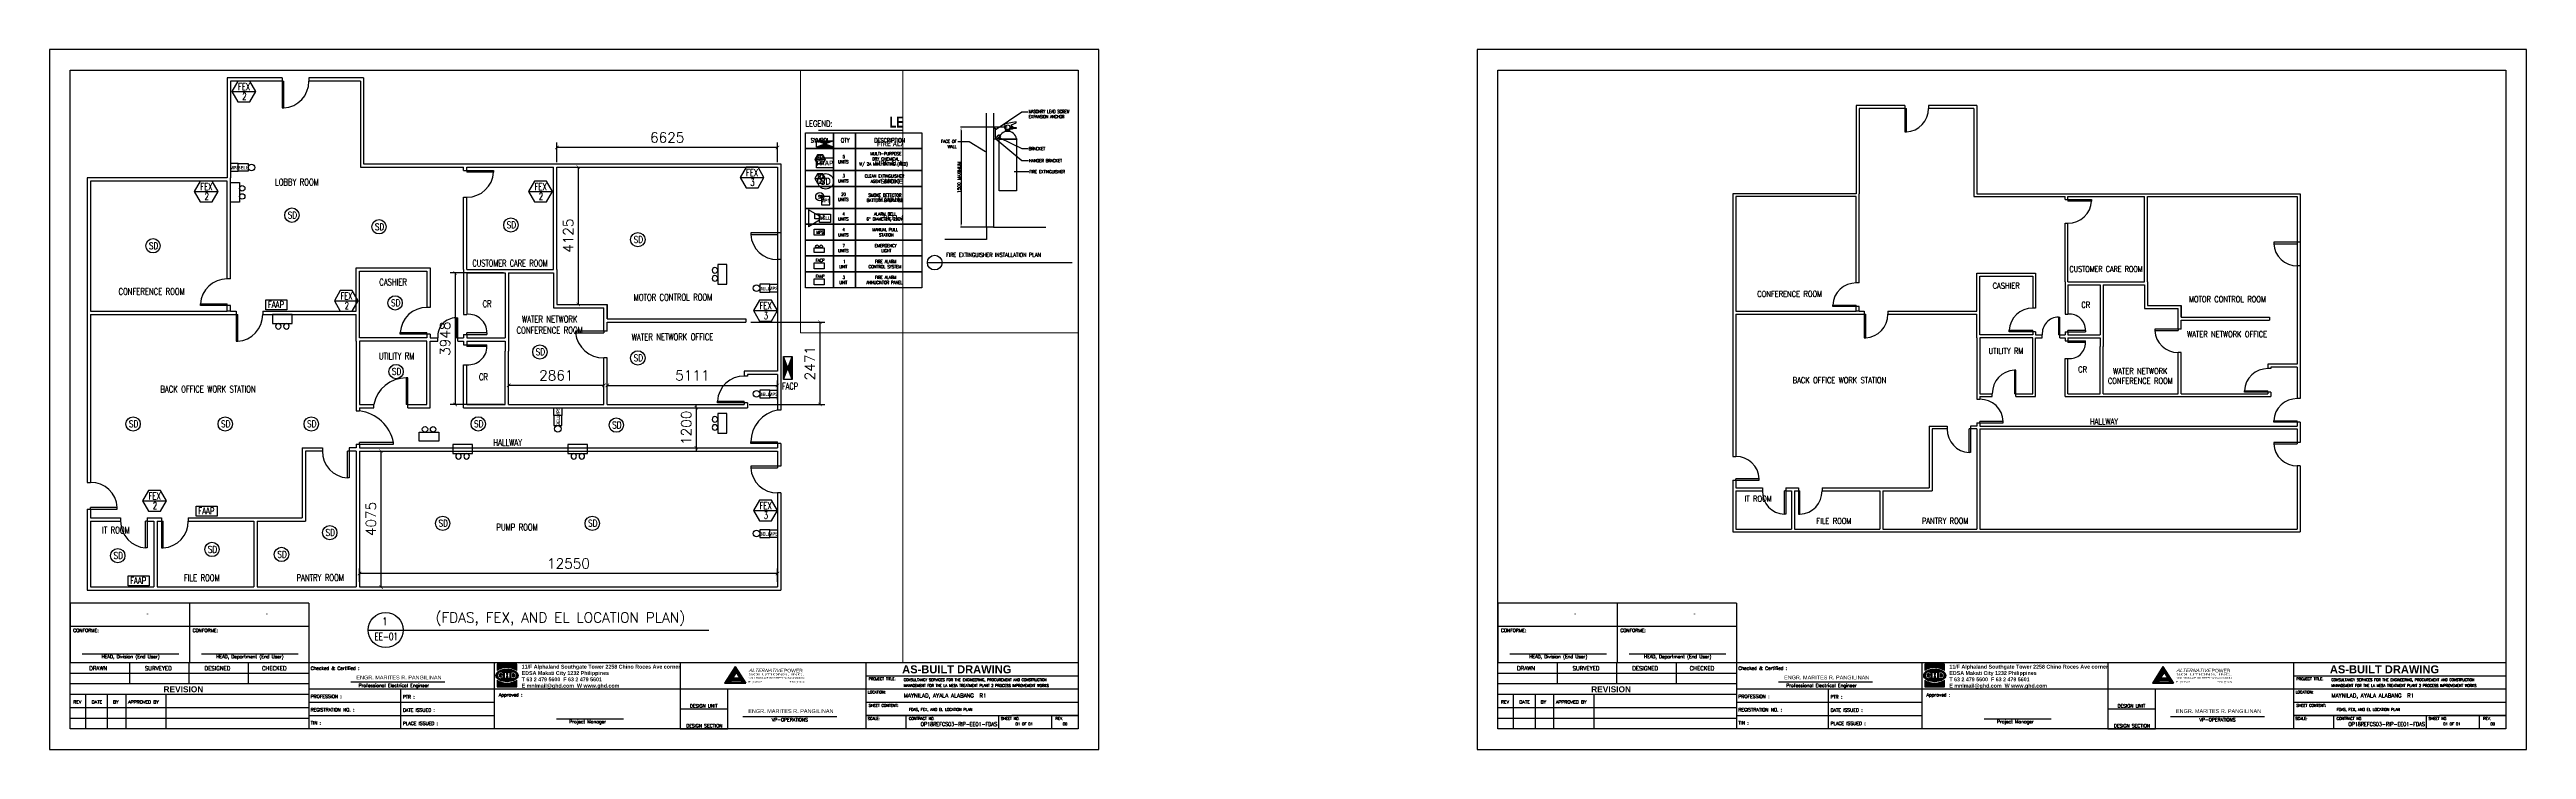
# Paper-space layout 'Work (3)' of a CAD drawing. Header units: millimetres. Extents: x 5091 to 6083, y 2145 to 2425.
# The model-space entities are those that its viewports show. They can reach past a viewport. Long polylines and large blocks are cut down to what shows.
import ezdxf
from ezdxf.enums import TextEntityAlignment as Align

# ---------------------------------------------------------------- set-up
doc = ezdxf.new("R2010")
doc.units = ezdxf.units.MM
doc.header["$LTSCALE"] = 0.5
doc.layers.get('0').update_dxf_attribs({"color": 2})
doc.layers.get('Defpoints').update_dxf_attribs({"color": 140})
for name, color, linetype in [('71-12459_XREF-T-BLK_A1$0$BORDER', 6, 'Continuous'), ('71-12459_XREF-T-BLK_A1$0$G-25CO', 7, 'Continuous'), ('71-12459_XREF-T-BLK_A1$0$T_BLK_LINE', 1, 'Continuous'), ('71-12459_XREF-T-BLK_A1$0$T_BLK_TXT', 3, 'Continuous'), ('71-12459_XREF-T-BLK_A1$0$T_MWSI-LOGO', 2, 'Continuous'), ('71-12459_XREF-T-BLK_A1$0$TEXT', 3, 'Continuous'), ('lighting', 30, 'Continuous'), ('PLAN', 8, 'Continuous')]:
    doc.layers.add(name, color=color, linetype=linetype)
doc.layers.add('71-12459_XREF-T-BLK_A1$0$G-152CO', color=7, linetype='Continuous', true_color=0x0065a4)
doc.layers.add('71-12459_XREF-T-BLK_A1$0$G-252CO', color=7, linetype='Continuous', true_color=0xaaaaaa)
doc.styles.add('71-12459_XREF-T-BLK_A1$0$ARIAL', font='arialbd.ttf')
doc.styles.add('71-12459_XREF-T-BLK_A1$0$ROMANT', font='romantic.ttf')
doc.styles.add('71-12459_XREF-T-BLK_A1$0$SIMPLEX', font='simplex.shx')
doc.styles.add('apsi logo', font='arial.ttf', dxfattribs={"height": 16})
doc.styles.add('Arch-Dim', font='romans.shx', dxfattribs={"width": 0.75})
doc.styles.add('arial', font='arial.ttf')
doc.styles.add('RomanS', font='romans.shx')
doc.styles.get("Standard").update_dxf_attribs({"font": 'romans.shx', "width": 0.75})
doc.dimstyles.new('RomanS 100', dxfattribs={"dimscale": 3, "dimtxt": 100, "dimasz": 35, "dimexe": 50, "dimexo": 50, "dimgap": 50, "dimtad": 1, "dimdec": 0, "dimzin": 0, "dimdsep": 46, "dimtxsty": 'RomanS', "dimblk": 'ARCHTICK', "dimcen": 0, "dimclrd": 1, "dimclre": 1, "dimclrt": 2, "dimadec": 0, "dimazin": 0, "dimtfac": 1, "dimtdec": 0, "dimtix": 1, "dimtmove": 0, "dimatfit": 3, "dimfxl": 1, "dimtolj": 1, "dimtzin": 0, "dimarcsym": 0})
doc.dimstyles.get("Standard").update_dxf_attribs({"dimtxt": 0.18, "dimasz": 0.18, "dimexe": 0.18, "dimexo": 0.0625, "dimgap": 0.09, "dimtad": 0, "dimtih": 1, "dimtoh": 1, "dimdec": 4, "dimzin": 0, "dimdsep": 46, "dimtxsty": 'Standard', "dimcen": 0.09, "dimadec": 0, "dimazin": 0, "dimtfac": 1, "dimtdec": 4, "dimtofl": 0, "dimtmove": 0, "dimatfit": 3, "dimfxl": 1, "dimtolj": 1, "dimtzin": 0, "dimarcsym": 0})

# ---------------------------------------------------------------- blocks, each defined once
blk = doc.blocks.new('71-12459_XREF-T-BLK_A1$0$GHD_G_1032')
at = {"layer": '71-12459_XREF-T-BLK_A1$0$G-25CO', "insert": (0, 0), "char_height": 2.25, "width": 100.302, "attachment_point": 4, "style": '71-12459_XREF-T-BLK_A1$0$ARIAL'}
blk.add_mtext('11/F Alphaland Southgate Tower 2258 Chino Roces Ave corner EDSA Makati City 1232 Philippines\\P{\\fArial|b1|i0|c0|p34;T }63 2 479 5600  {\\fArial|b1|i0|c0|p34;F} 63 2 479 5601\\P{\\fArial|b1|i0|c0|p34;E} mnlmail@ghd.com  {\\fArial|b1|i0|c0|p34;W} www.ghd.com', dxfattribs=at)
blk = doc.blocks.new('71-12459_XREF-T-BLK_A1$0$PROJ_INFO')
at = {"layer": '71-12459_XREF-T-BLK_A1$0$TEXT', "style": '71-12459_XREF-T-BLK_A1$0$SIMPLEX'}
for tag, p in [('PROJ_TITL1', (-138.9, 38)), ('PROJ_TITL2', (-138.9, 33.4)), ('LOC', (-138.9, 25.8)), ('CONT_NO', (-125.5, 2.1))]:
    blk.add_attdef(tag, p, '', height=3.17, dxfattribs=at)
blk = doc.blocks.new('VBB')
at = {"layer": 'lighting'}
blk.add_lwpolyline([(435686, 185938), (436669, 185938), (436669, 185486), (435686, 185486)], close=True, dxfattribs=at)
for centre in [(435976, 186076), (436380, 186076)]:
    blk.add_circle(centre, 138, dxfattribs=at)
blk = doc.blocks.new('NMM')
at = {"layer": 'lighting', "color": 1}
blk.add_lwpolyline([(436782, 196044), (436526, 196488), (436013, 196488), (435757, 196044), (436013, 195600), (436526, 195600)], close=True, dxfattribs=at)
blk.add_lwpolyline([(435757, 196044), (436782, 196044)], dxfattribs=at)
at = {"layer": 'lighting', "color": 2, "char_height": 300.01, "attachment_point": 1}
for s, insert in [('\\pi80.926;{\\W0.7;FEX}', (435942, 196402)), ('\\pi260.93;{\\W0.7;2}', (435942, 195985))]:
    blk.add_mtext_dynamic_manual_height_columns(s, width=661.86, gutter_width=1, heights=[0], dxfattribs=dict(at, insert=insert))
blk = doc.blocks.new('*D77')
at = {"layer": 'Defpoints', "color": 0, "transparency": 16777216}
for p in [(676779, -150605), (672264, -160291), (672949, -160291)]:
    blk.add_point(p, dxfattribs=at)
at = {"layer": 'lighting', "color": 1, "lineweight": -2, "transparency": 16777216}
for p, q in [((676729, -150605), (672214, -150605)), ((672264, -150905), (672264, -159991)), ((672899, -160291), (672214, -160291))]:
    blk.add_line(p, q, dxfattribs=at)
at = {"layer": 'lighting', "color": 1, "transparency": 16777216}
for points in [[(672214, -150905), (672314, -150905), (672264, -150605)], [(672214, -159991), (672314, -159991), (672264, -160291)]]:
    blk.add_solid(points, dxfattribs=at)
at = {"layer": 'lighting', "color": 2, "transparency": 16777216, "insert": (672064, -155448), "char_height": 100, "attachment_point": 5, "rotation": 90, "style": 'RomanS'}
blk.add_mtext('\\A1;{\\H3.0001x;1500 MAXIMUM}', dxfattribs=at)
blk = doc.blocks.new('_ArchTick')
at = {"color": 0, "linetype": 'ByBlock', "const_width": 0.15}
blk.add_lwpolyline([(-0.5, -0.5), (0.5, 0.5)], dxfattribs=at)
blk = doc.blocks.new('*D94')
at = {"color": 1, "lineweight": -2, "transparency": 16777216}
for p, q in [((632108, -182831), (632108, -182245)), ((638733, -182395), (632108, -182395)), ((638733, -182831), (638733, -182245))]:
    blk.add_line(p, q, dxfattribs=at)
at = {"layer": 'Defpoints', "color": 0, "transparency": 16777216}
for p in [(632108, -182395), (632108, -182981), (638733, -182981)]:
    blk.add_point(p, dxfattribs=at)
at = {"color": 1, "lineweight": -2, "transparency": 16777216, "xscale": 105, "yscale": 105, "zscale": 105, "rotation": 180}
blk.add_blockref('_ArchTick', (632108, -182395), dxfattribs=at)
at = {"color": 1, "lineweight": -2, "transparency": 16777216, "xscale": 105, "yscale": 105, "zscale": 105}
blk.add_blockref('_ArchTick', (638733, -182395), dxfattribs=at)
at = {"color": 2, "transparency": 16777216, "insert": (635421, -182095), "char_height": 300, "attachment_point": 5, "style": 'RomanS'}
blk.add_mtext('\\A1;6625', dxfattribs=at)
blk = doc.blocks.new('*D95')
at = {"color": 1, "lineweight": -2, "transparency": 16777216}
for p, q in [((632258, -182981), (632900, -182981)), ((632750, -182981), (632750, -187106)), ((632258, -187106), (632900, -187106))]:
    blk.add_line(p, q, dxfattribs=at)
at = {"layer": 'Defpoints', "color": 0, "transparency": 16777216}
for p in [(632108, -182981), (632108, -187106), (632750, -187106)]:
    blk.add_point(p, dxfattribs=at)
at = {"color": 1, "lineweight": -2, "transparency": 16777216, "xscale": 105, "yscale": 105, "zscale": 105}
for p, rotation in [((632750, -182981), 90), ((632750, -187106), 270)]:
    blk.add_blockref('_ArchTick', p, dxfattribs=dict(at, rotation=rotation))
at = {"color": 2, "transparency": 16777216, "insert": (632450, -185043), "char_height": 300, "attachment_point": 5, "rotation": 90, "style": 'RomanS'}
blk.add_mtext('\\A1;4125', dxfattribs=at)
blk = doc.blocks.new('*D96')
at = {"color": 1, "lineweight": -2, "transparency": 16777216}
for p, q in [((626183, -195431), (626183, -195028)), ((638733, -195178), (626183, -195178)), ((638733, -195431), (638733, -195028))]:
    blk.add_line(p, q, dxfattribs=at)
at = {"layer": 'Defpoints', "color": 0, "transparency": 16777216}
for p in [(626183, -195178), (626183, -195581), (638733, -195581)]:
    blk.add_point(p, dxfattribs=at)
at = {"color": 1, "lineweight": -2, "transparency": 16777216, "xscale": 105, "yscale": 105, "zscale": 105, "rotation": 180}
blk.add_blockref('_ArchTick', (626183, -195178), dxfattribs=at)
at = {"color": 1, "lineweight": -2, "transparency": 16777216, "xscale": 105, "yscale": 105, "zscale": 105}
blk.add_blockref('_ArchTick', (638733, -195178), dxfattribs=at)
at = {"color": 2, "transparency": 16777216, "insert": (632458, -194878), "char_height": 300, "attachment_point": 5, "style": 'RomanS'}
blk.add_mtext('\\A1;12550', dxfattribs=at)
blk = doc.blocks.new('*D98')
at = {"color": 1, "lineweight": -2, "transparency": 16777216}
for p, q in [((636134, -190206), (636444, -190206)), ((636294, -190206), (636294, -190101)), ((636294, -190206), (636294, -191406)), ((626333, -191506), (626978, -191506)), ((626828, -191506), (626828, -195581)), ((636134, -191406), (636444, -191406)), ((636294, -191406), (636294, -191511)), ((626333, -195581), (626978, -195581))]:
    blk.add_line(p, q, dxfattribs=at)
at = {"layer": 'Defpoints', "color": 0, "transparency": 16777216}
for p in [(635984, -190206), (626183, -191506), (635984, -191406), (636294, -191406), (626183, -195581), (626828, -195581)]:
    blk.add_point(p, dxfattribs=at)
at = {"color": 1, "lineweight": -2, "transparency": 16777216, "xscale": 105, "yscale": 105, "zscale": 105}
for p, rotation in [((636294, -190206), 270), ((626828, -191506), 90), ((636294, -191406), 90), ((626828, -195581), 270)]:
    blk.add_blockref('_ArchTick', p, dxfattribs=dict(at, rotation=rotation))
at = {"color": 2, "transparency": 16777216, "char_height": 300, "attachment_point": 5, "rotation": 90, "style": 'RomanS'}
for s, insert in [('\\A1;1200', (635994, -190806)), ('\\A1;4075', (626528, -193543))]:
    blk.add_mtext(s, dxfattribs=dict(at, insert=insert))
blk = doc.blocks.new('*D99')
at = {"color": 1, "lineweight": -2, "transparency": 16777216}
for p, q in [((630511, -186158), (628904, -186158)), ((629054, -186158), (629054, -190106)), ((630511, -190106), (628904, -190106))]:
    blk.add_line(p, q, dxfattribs=at)
at = {"layer": 'Defpoints', "color": 0, "transparency": 16777216}
for p in [(630661, -186158), (629054, -190106), (630661, -190106)]:
    blk.add_point(p, dxfattribs=at)
at = {"color": 1, "lineweight": -2, "transparency": 16777216, "xscale": 105, "yscale": 105, "zscale": 105}
for p, rotation in [((629054, -186158), 90), ((629054, -190106), 270)]:
    blk.add_blockref('_ArchTick', p, dxfattribs=dict(at, rotation=rotation))
at = {"color": 2, "transparency": 16777216, "insert": (628754, -188132), "char_height": 300, "attachment_point": 5, "rotation": 90, "style": 'RomanS'}
blk.add_mtext('\\A1;3948', dxfattribs=at)
blk = doc.blocks.new('*D100')
at = {"color": 1, "lineweight": -2, "transparency": 16777216}
for p, q in [((630661, -189956), (630661, -189383)), ((633522, -189533), (630661, -189533)), ((633522, -189956), (633522, -189383))]:
    blk.add_line(p, q, dxfattribs=at)
at = {"layer": 'Defpoints', "color": 0, "transparency": 16777216}
for p in [(630661, -189533), (630661, -190106), (633522, -190106)]:
    blk.add_point(p, dxfattribs=at)
at = {"color": 1, "lineweight": -2, "transparency": 16777216, "xscale": 105, "yscale": 105, "zscale": 105, "rotation": 180}
blk.add_blockref('_ArchTick', (630661, -189533), dxfattribs=at)
at = {"color": 1, "lineweight": -2, "transparency": 16777216, "xscale": 105, "yscale": 105, "zscale": 105}
blk.add_blockref('_ArchTick', (633522, -189533), dxfattribs=at)
at = {"color": 2, "transparency": 16777216, "insert": (632092, -189233), "char_height": 300, "attachment_point": 5, "style": 'RomanS'}
blk.add_mtext('\\A1;2861', dxfattribs=at)
blk = doc.blocks.new('*D101')
at = {"color": 1, "lineweight": -2, "transparency": 16777216}
for p, q in [((637933, -187635), (640154, -187635)), ((640004, -187635), (640004, -190106)), ((637883, -190106), (640154, -190106))]:
    blk.add_line(p, q, dxfattribs=at)
at = {"layer": 'Defpoints', "color": 0, "transparency": 16777216}
for p in [(637783, -187635), (637733, -190106), (640004, -190106)]:
    blk.add_point(p, dxfattribs=at)
at = {"color": 1, "lineweight": -2, "transparency": 16777216, "xscale": 105, "yscale": 105, "zscale": 105}
for p, rotation in [((640004, -187635), 90), ((640004, -190106), 270)]:
    blk.add_blockref('_ArchTick', p, dxfattribs=dict(at, rotation=rotation))
at = {"color": 2, "transparency": 16777216, "insert": (639704, -188870), "char_height": 300, "attachment_point": 5, "rotation": 90, "style": 'RomanS'}
blk.add_mtext('\\A1;2471', dxfattribs=at)
blk = doc.blocks.new('*D102')
at = {"color": 1, "lineweight": -2, "transparency": 16777216}
for p, q in [((633622, -189956), (633622, -189383)), ((633622, -189533), (638733, -189533)), ((638733, -189956), (638733, -189383))]:
    blk.add_line(p, q, dxfattribs=at)
at = {"layer": 'Defpoints', "color": 0, "transparency": 16777216}
for p in [(638733, -189533), (633622, -190106), (638733, -190106)]:
    blk.add_point(p, dxfattribs=at)
at = {"color": 1, "lineweight": -2, "transparency": 16777216, "xscale": 105, "yscale": 105, "zscale": 105, "rotation": 180}
blk.add_blockref('_ArchTick', (633622, -189533), dxfattribs=at)
at = {"color": 1, "lineweight": -2, "transparency": 16777216, "xscale": 105, "yscale": 105, "zscale": 105}
blk.add_blockref('_ArchTick', (638733, -189533), dxfattribs=at)
at = {"color": 2, "transparency": 16777216, "insert": (636178, -189233), "char_height": 300, "attachment_point": 5, "style": 'RomanS'}
blk.add_mtext('\\A1;5111', dxfattribs=at)

msp = doc.modelspace()

# ---------------------------------------------------------------- hatches: boundary and pattern name
at = {"transparency": 33554638}
h = msp.add_hatch(dxfattribs=at)
h.set_pattern_fill('ANGLE', color=0, scale=0.730543, angle=90)
h.set_pattern_definition([(90, (504913.4233, -634538.451), (-5.102846324, 3e-16), [3.711160963, -1.39168536]), (180, (504913.4233, -634538.451), (-6e-16, -5.102846324), [3.711160963, -1.39168536])])
h.paths.add_polyline_path([(639900.1, -182194.4), (640155.4, -182291.5), (640410.6, -182194.4)])
h.paths.add_polyline_path([(640155.4, -182291.5), (639900.1, -182388.7), (640410.6, -182388.7)])
h = msp.add_hatch(dxfattribs=at)
h.set_pattern_fill('ANGLE', color=0)
h.set_pattern_definition([(0, (19988.347, -3886.634), (0, 6.985), [5.08, -1.905]), (90, (19988.347, -3886.634), (-6.985, 4e-16), [5.08, -1.905])])
h.paths.add_polyline_path([(639176.7, -188662.4), (639043.8, -189011.8), (639176.7, -189361.1)])
h.paths.add_polyline_path([(639043.8, -189011.8), (638910.8, -188662.4), (638910.8, -189361.1)])

# ---------------------------------------------------------------- linework, layer by layer
at = {"color": 8, "transparency": 33554638}
for p, q in [((579947, -180305.5), (578294.5, -180305.5)), ((578294.5, -180305.5), (578294.5, -183305.5)), ((578394.5, -180405.5), (578394.5, -183305.5)), ((579947, -180405.5), (578394.5, -180405.5)), ((579947, -180305.5), (579947, -180405.5)), ((579947, -180405.5), (579997, -180405.5)), ((579947, -180405.5), (579997, -180405.5)), ((579947, -180405.5), (579947, -181205.5)), ((579997, -181205.5), (579997, -180405.5)), ((582394.5, -180305.5), (580747, -180305.5)), ((580747, -180305.5), (580747, -180405.5)), ((580747, -180305.5), (580747, -180405.5)), ((582294.5, -180405.5), (580747, -180405.5)), ((582294.5, -180405.5), (582294.5, -183405.5)), ((582394.5, -180305.5), (582394.5, -183305.5)), ((622208.3, -180305.5), (622208.3, -183305.5)), ((623860.8, -180305.5), (622208.3, -180305.5)), ((622308.3, -180405.5), (622308.3, -183305.5)), ((623860.8, -180405.5), (622308.3, -180405.5)), ((623860.8, -180305.5), (623860.8, -180405.5)), ((623860.8, -180405.5), (623910.8, -180405.5)), ((623860.8, -180405.5), (623910.8, -180405.5)), ((623860.8, -180405.5), (623860.8, -181205.5)), ((623910.8, -181205.5), (623910.8, -180405.5)), ((626308.3, -180305.5), (624660.8, -180305.5)), ((624660.8, -180305.5), (624660.8, -180405.5)), ((624660.8, -180305.5), (624660.8, -180405.5)), ((626208.3, -180405.5), (624660.8, -180405.5)), ((626208.3, -180405.5), (626208.3, -182980.5)), ((626308.3, -180305.5), (626308.3, -182880.5)), ((579947, -181205.5), (579997, -181205.5)), ((623860.8, -181205.5), (623910.8, -181205.5)), ((626308.3, -182880.5), (629508.3, -182880.5)), ((629508.3, -182880.5), (632008.3, -182880.5)), ((632008.3, -182880.5), (638833.3, -182880.5)), ((638833.3, -182880.5), (638833.3, -188305.5)), ((578294.5, -183305.5), (574094.5, -183305.5)), ((574094.5, -183305.5), (574094.5, -187305.5)), ((578294.5, -183405.5), (574194.5, -183405.5)), ((574194.5, -183405.5), (574194.5, -187305.5)), ((578294.5, -186341), (578294.5, -183405.5)), ((578394.5, -186341), (578394.5, -183305.5)), ((582294.5, -183405.5), (585394.5, -183405.5)), ((582394.5, -183305.5), (585594.5, -183305.5)), ((585394.5, -183508.6), (585394.5, -183405.5)), ((585394.5, -183508.6), (585494.5, -183508.6)), ((585494.5, -183405.5), (585594.5, -183405.5)), ((585494.5, -183508.6), (585494.5, -183405.5)), ((585494.5, -183508.6), (585494.5, -183558.6)), ((585494.5, -183508.6), (585494.5, -183558.6)), ((585494.5, -183508.6), (586294.5, -183508.6)), ((586294.5, -183558.6), (585494.5, -183558.6)), ((585594.5, -183305.5), (588094.5, -183305.5)), ((585594.5, -183405.5), (588094.5, -183405.5)), ((586294.5, -183508.6), (586294.5, -183558.6)), ((588094.5, -183305.5), (593394.5, -183305.5)), ((588094.5, -186305.5), (588094.5, -183405.5)), ((588194.5, -183405.5), (593294.5, -183405.5)), ((588194.5, -186305.5), (588194.5, -183405.5)), ((593294.5, -183405.5), (593294.5, -188305.5)), ((593394.5, -183305.5), (593394.5, -188305.5)), ((622208.3, -183305.5), (618008.3, -183305.5)), ((618008.3, -183305.5), (618008.3, -187305.5)), ((622208.3, -183405.5), (618108.3, -183405.5)), ((618108.3, -183405.5), (618108.3, -187305.5)), ((622208.3, -186341), (622208.3, -183405.5)), ((622308.3, -186341), (622308.3, -183305.5)), ((626208.3, -182980.5), (629308.3, -182980.5)), ((629308.3, -183083.6), (629308.3, -182980.5)), ((629308.3, -183083.6), (629408.3, -183083.6)), ((629408.3, -182980.5), (629508.3, -182980.5)), ((629408.3, -183083.6), (629408.3, -182980.5)), ((629408.3, -183083.6), (629408.3, -183133.6)), ((629408.3, -183083.6), (629408.3, -183133.6)), ((629408.3, -183083.6), (630208.3, -183083.6)), ((630208.3, -183133.6), (629408.3, -183133.6)), ((629508.3, -182980.5), (632008.3, -182980.5)), ((630208.3, -183083.6), (630208.3, -183133.6)), ((632008.3, -186057.5), (632008.3, -182980.5)), ((632108.3, -182980.5), (638733.3, -182980.5)), ((632108.3, -186057.5), (632108.3, -182980.5)), ((638733.3, -182980.5), (638733.3, -188305.5)), ((585394.5, -186305.5), (585394.5, -184308.6)), ((585394.5, -184308.6), (585494.5, -184308.6)), ((585394.5, -184308.6), (585494.5, -184308.6)), ((585494.5, -186305.5), (585494.5, -184308.6)), ((629308.3, -186057.5), (629308.3, -183883.6)), ((629308.3, -183883.6), (629408.3, -183883.6)), ((629308.3, -183883.6), (629408.3, -183883.6)), ((629408.3, -186057.5), (629408.3, -183883.6)), ((593294.5, -184958.8), (592494.5, -184958.8)), ((592494.5, -184958.8), (592494.5, -185008.8)), ((592494.5, -185008.8), (593294.5, -185008.8)), ((593294.5, -184958.8), (593294.5, -185008.8)), ((593294.5, -184958.8), (593294.5, -185008.8)), ((593394.5, -184958.8), (593294.5, -184958.8)), ((638733.3, -184958.8), (637933.3, -184958.8)), ((637933.3, -184958.8), (637933.3, -185008.8)), ((637933.3, -185008.8), (638733.3, -185008.8)), ((638733.3, -184958.8), (638733.3, -185008.8)), ((638733.3, -184958.8), (638733.3, -185008.8)), ((638833.3, -184958.8), (638733.3, -184958.8)), ((593394.5, -185758.8), (593294.5, -185758.8)), ((593394.5, -185758.8), (593294.5, -185758.8)), ((638833.3, -185758.8), (638733.3, -185758.8)), ((638833.3, -185758.8), (638733.3, -185758.8)), ((578394.5, -186341), (578294.5, -186341)), ((582394.5, -187305.5), (582394.5, -186005.5)), ((582394.5, -186005.5), (584394.5, -186005.5)), ((582494.5, -186105.5), (584294.5, -186105.5)), ((582494.5, -188105.5), (582494.5, -186105.5)), ((584294.5, -186105.5), (584294.5, -187198.1)), ((584394.5, -186005.5), (584394.5, -187198.1)), ((585394.5, -186305.5), (585394.5, -187402.8)), ((585494.5, -186305.5), (588094.5, -186305.5)), ((585494.5, -186405.5), (586594.5, -186405.5)), ((585494.5, -186405.5), (585494.5, -187402.8)), ((586594.5, -186405.5), (586594.5, -188105.5)), ((586694.5, -186405.5), (588094.5, -186405.5)), ((586694.5, -186405.5), (586694.5, -188505.5)), ((588094.5, -186405.5), (588094.5, -187205.5)), ((588194.5, -186305.5), (588194.5, -187105.5)), ((622308.3, -186341), (622208.3, -186341)), ((626083.3, -186005.5), (628308.3, -186005.5)), ((626083.3, -187305.5), (626083.3, -186005.5)), ((626183.3, -186105.5), (628208.3, -186105.5)), ((626183.3, -188105.5), (626183.3, -186105.5)), ((628208.3, -186105.5), (628208.3, -187198.1)), ((628308.3, -186005.5), (628308.3, -187198.1)), ((629308.3, -186057.5), (629308.3, -187402.8)), ((629408.3, -186057.5), (632008.3, -186057.5)), ((629408.3, -186157.5), (630561.3, -186157.5)), ((629408.3, -186157.5), (629408.3, -187402.8)), ((630561.3, -186157.5), (630561.3, -188105.5)), ((630661.3, -186157.5), (630661.3, -188505.5)), ((630661.3, -186157.5), (632008.3, -186157.5)), ((632008.3, -186157.5), (632008.3, -187205.5)), ((632108.3, -186057.5), (632108.3, -187105.5)), ((574094.5, -187305.5), (574094.5, -192244.2)), ((574194.5, -187305.5), (578294.5, -187305.5)), ((577494.5, -187141), (577494.5, -187091)), ((577494.5, -187091), (578294.5, -187091)), ((578394.5, -187141), (577494.5, -187141)), ((578294.5, -187141), (578294.5, -187091)), ((578294.5, -187305.5), (578294.5, -187141)), ((578294.5, -187305.5), (578294.5, -187255.5)), ((578394.5, -187305.5), (578294.5, -187305.5)), ((578394.5, -187305.5), (578394.5, -187141)), ((578394.5, -187305.5), (578563.8, -187305.5)), ((578563.8, -187305.5), (578563.8, -187405.5)), ((579363.8, -187305.5), (582394.5, -187305.5)), ((579363.8, -187305.5), (579363.8, -187405.5)), ((579363.8, -187305.5), (579363.8, -187405.5)), ((584394.5, -187198.1), (584294.5, -187198.1)), ((584394.5, -187198.1), (584294.5, -187198.1)), ((588094.5, -187205.5), (589244.5, -187205.5)), ((588194.5, -187105.5), (589344.5, -187105.5)), ((589244.5, -187906.1), (589244.5, -187205.5)), ((589344.5, -187105.5), (589344.5, -187505.5)), ((589344.5, -187505.5), (589344.5, -187105.5)), ((618008.3, -187305.5), (618008.3, -192444.2)), ((618108.3, -187305.5), (622208.3, -187305.5)), ((621408.3, -187141), (621408.3, -187091)), ((621408.3, -187091), (622208.3, -187091)), ((622308.3, -187141), (621408.3, -187141)), ((622208.3, -187141), (622208.3, -187091)), ((622208.3, -187305.5), (622208.3, -187141)), ((622208.3, -187305.5), (622208.3, -187255.5)), ((622308.3, -187305.5), (622208.3, -187305.5)), ((622308.3, -187305.5), (622308.3, -187141)), ((622308.3, -187305.5), (622477.5, -187305.5)), ((622477.5, -187305.5), (622477.5, -187405.5)), ((623277.5, -187305.5), (623277.5, -187405.5)), ((623277.5, -187305.5), (623277.5, -187405.5)), ((623277.5, -187305.5), (626083.3, -187305.5)), ((628308.3, -187198.1), (628208.3, -187198.1)), ((628308.3, -187198.1), (628208.3, -187198.1)), ((632008.3, -187205.5), (633522.3, -187205.5)), ((632108.3, -187105.5), (633622.3, -187105.5)), ((633522.3, -187906.1), (633522.3, -187205.5)), ((633622.3, -187105.5), (633622.3, -187534.5)), ((633622.3, -187534.5), (633622.3, -187105.5)), ((574194.5, -187405.5), (578394.5, -187405.5)), ((574194.5, -187405.5), (574194.5, -192244.2)), ((578394.5, -187405.5), (578563.8, -187405.5)), ((578563.8, -187405.5), (578613.8, -187405.5)), ((578563.8, -187405.5), (578613.8, -187405.5)), ((578563.8, -187405.5), (578563.8, -188205.5)), ((578613.8, -188205.5), (578613.8, -187405.5)), ((579363.8, -187405.5), (582394.5, -187405.5)), ((582394.5, -188205.5), (582394.5, -187405.5)), ((584294.5, -188105.5), (582494.5, -188105.5)), ((583494.5, -187998.1), (583494.5, -187948.1)), ((583494.5, -187948.1), (584294.5, -187948.1)), ((584294.5, -187998.1), (583494.5, -187998.1)), ((584294.5, -187998.1), (584294.5, -187948.1)), ((584294.5, -187998.1), (584294.5, -187948.1)), ((584294.5, -187998.1), (584294.5, -188105.5)), ((584394.5, -187998.1), (584294.5, -187998.1)), ((584394.5, -187998.1), (584394.5, -188105.5)), ((584394.5, -188105.5), (584620.6, -188105.5)), ((584620.6, -188205.5), (584620.6, -188105.5)), ((585170.6, -187505.5), (585170.6, -188105.5)), ((585170.6, -187505.5), (585220.6, -187505.5)), ((585220.6, -188105.5), (585170.6, -188105.5)), ((585220.6, -188105.5), (585220.6, -187505.5)), ((585220.6, -188105.5), (585394.5, -188105.5)), ((585220.6, -188205.5), (585220.6, -188105.5)), ((585394.5, -187402.8), (585494.5, -187402.8)), ((585394.5, -188002.8), (585394.5, -188105.5)), ((585394.5, -188002.8), (585494.5, -188002.8)), ((585494.5, -188002.8), (585494.5, -187952.8)), ((586094.5, -187952.8), (585494.5, -187952.8)), ((585494.5, -188002.8), (585494.5, -188105.5)), ((585494.5, -188002.8), (586094.5, -188002.8)), ((585494.5, -188105.5), (586594.5, -188105.5)), ((586094.5, -187952.8), (586094.5, -188002.8)), ((589244.5, -187906.1), (588444.5, -187906.1)), ((588444.5, -187906.1), (588444.5, -187956.1)), ((588444.5, -187956.1), (589244.5, -187956.1)), ((589244.5, -187906.1), (589244.5, -187956.1)), ((589244.5, -187906.1), (589244.5, -187956.1)), ((589344.5, -187906.1), (589244.5, -187906.1)), ((589344.5, -187505.5), (592344.5, -187505.5)), ((589344.5, -187605.5), (592344.5, -187605.5)), ((589344.5, -187906.1), (589344.5, -187605.5)), ((592344.5, -187505.5), (592344.5, -187605.5)), ((618108.3, -187405.5), (622308.3, -187405.5)), ((618108.3, -187405.5), (618108.3, -192444.2)), ((622308.3, -187405.5), (622477.5, -187405.5)), ((622477.5, -187405.5), (622527.5, -187405.5)), ((622477.5, -187405.5), (622527.5, -187405.5)), ((622477.5, -187405.5), (622477.5, -188205.5)), ((622527.5, -188205.5), (622527.5, -187405.5)), ((623277.5, -187405.5), (626083.3, -187405.5)), ((626083.3, -188205.5), (626083.3, -187405.5)), ((628208.3, -188105.5), (626183.3, -188105.5)), ((627408.3, -187998.1), (627408.3, -187948.1)), ((627408.3, -187948.1), (628208.3, -187948.1)), ((628208.3, -187998.1), (627408.3, -187998.1)), ((628208.3, -187998.1), (628208.3, -187948.1)), ((628208.3, -187998.1), (628208.3, -187948.1)), ((628308.3, -187998.1), (628208.3, -187998.1)), ((628208.3, -187998.1), (628208.3, -188105.5)), ((628308.3, -187998.1), (628308.3, -188105.5)), ((628308.3, -188105.5), (628534.3, -188105.5)), ((628534.3, -188205.5), (628534.3, -188105.5)), ((629084.3, -187505.5), (629084.3, -188105.5)), ((629084.3, -187505.5), (629134.3, -187505.5)), ((629134.3, -188105.5), (629084.3, -188105.5)), ((629134.3, -188105.5), (629134.3, -187505.5)), ((629134.3, -188205.5), (629134.3, -188105.5)), ((629134.3, -188105.5), (629308.3, -188105.5)), ((629308.3, -187402.8), (629408.3, -187402.8)), ((629308.3, -188002.8), (629408.3, -188002.8)), ((629308.3, -188002.8), (629308.3, -188105.5)), ((629408.3, -188002.8), (629408.3, -187952.8)), ((630008.3, -187952.8), (629408.3, -187952.8)), ((629408.3, -188002.8), (630008.3, -188002.8)), ((629408.3, -188002.8), (629408.3, -188105.5)), ((629408.3, -188105.5), (630561.3, -188105.5)), ((630008.3, -187952.8), (630008.3, -188002.8)), ((633522.3, -187906.1), (632669.3, -187906.1)), ((632669.3, -187906.1), (632669.3, -187956.1)), ((632669.3, -187956.1), (633522.3, -187956.1)), ((633522.3, -187906.1), (633522.3, -187956.1)), ((633522.3, -187906.1), (633522.3, -187956.1)), ((633622.3, -187906.1), (633522.3, -187906.1)), ((633622.3, -187534.5), (637783.3, -187534.5)), ((633622.3, -187634.5), (637783.3, -187634.5)), ((633622.3, -187906.1), (633622.3, -187634.5)), ((637783.3, -187534.5), (637783.3, -187634.5)), ((578563.8, -188205.5), (578613.8, -188205.5)), ((582394.5, -188205.5), (582394.5, -190296.5)), ((584294.5, -188205.5), (582494.5, -188205.5)), ((582494.5, -188205.5), (582494.5, -190105.5)), ((584294.5, -190105.5), (584294.5, -188205.5)), ((584394.5, -190205.5), (584394.5, -188205.5)), ((584394.5, -188205.5), (584620.6, -188205.5)), ((585220.6, -188205.5), (585394.5, -188205.5)), ((585394.5, -188205.5), (585394.5, -188312.2)), ((585394.5, -188312.2), (585494.5, -188312.2)), ((585494.5, -188205.5), (586594.5, -188205.5)), ((585494.5, -188205.5), (585494.5, -188362.2)), ((585494.5, -188312.2), (585494.5, -188362.2)), ((585494.5, -188312.2), (586094.5, -188312.2)), ((586094.5, -188362.2), (585494.5, -188362.2)), ((586094.5, -188362.2), (586094.5, -188312.2)), ((586594.5, -188205.5), (586594.5, -188505.5)), ((586594.5, -190105.5), (586594.5, -188505.5)), ((586694.5, -190105.5), (586694.5, -188505.5)), ((589244.5, -190105.5), (589244.5, -188706.1)), ((589344.5, -188706.1), (589244.5, -188706.1)), ((589344.5, -188706.1), (589244.5, -188706.1)), ((589344.5, -190105.5), (589344.5, -188706.1)), ((593294.5, -188305.5), (593294.5, -189105.5)), ((593394.5, -188305.5), (593394.5, -189305.5)), ((622477.5, -188205.5), (622527.5, -188205.5)), ((626083.3, -188205.5), (626083.3, -190296.5)), ((628208.3, -188205.5), (626183.3, -188205.5)), ((626183.3, -188205.5), (626183.3, -190105.5)), ((628208.3, -190105.5), (628208.3, -188205.5)), ((628308.3, -190205.5), (628308.3, -188205.5)), ((628308.3, -188205.5), (628534.3, -188205.5)), ((629134.3, -188205.5), (629308.3, -188205.5)), ((629308.3, -188205.5), (629308.3, -188312.2)), ((629308.3, -188312.2), (629408.3, -188312.2)), ((629408.3, -188205.5), (629408.3, -188362.2)), ((629408.3, -188205.5), (630561.3, -188205.5)), ((629408.3, -188312.2), (629408.3, -188362.2)), ((629408.3, -188312.2), (630008.3, -188312.2)), ((630008.3, -188362.2), (629408.3, -188362.2)), ((630008.3, -188362.2), (630008.3, -188312.2)), ((630561.3, -188205.5), (630561.3, -188505.5)), ((630561.3, -190105.5), (630561.3, -188505.5)), ((630661.3, -190105.5), (630661.3, -188505.5)), ((633522.3, -190105.5), (633522.3, -188706.1)), ((633622.3, -188706.1), (633522.3, -188706.1)), ((633622.3, -188706.1), (633522.3, -188706.1)), ((633622.3, -190105.5), (633622.3, -188706.1)), ((638733.3, -188305.5), (638733.3, -189105.5)), ((638833.3, -188305.5), (638833.3, -189305.5)), ((583720.1, -189305.5), (583670.1, -189305.5)), ((583670.1, -189305.5), (583670.1, -190105.5)), ((583720.1, -190105.5), (583720.1, -189305.5)), ((585394.5, -190205.5), (585394.5, -188912.2)), ((585394.5, -188912.2), (585494.5, -188912.2)), ((585494.5, -190105.5), (585494.5, -188912.2)), ((593294.5, -189105.5), (592294.5, -189105.5)), ((592294.5, -189105.5), (592294.5, -189254)), ((592394.5, -189254), (592294.5, -189254)), ((592394.5, -189254), (592294.5, -189254)), ((593294.5, -189205.5), (592394.5, -189205.5)), ((592394.5, -189205.5), (592394.5, -189254)), ((593294.5, -189205.5), (593294.5, -189305.5)), ((593294.5, -189305.5), (593294.5, -190273.8)), ((593394.5, -189305.5), (593394.5, -190273.8)), ((627633.9, -189305.5), (627583.9, -189305.5)), ((627583.9, -189305.5), (627583.9, -190105.5)), ((627633.9, -190105.5), (627633.9, -189305.5)), ((629308.3, -190205.5), (629308.3, -188912.2)), ((629308.3, -188912.2), (629408.3, -188912.2)), ((629408.3, -190105.5), (629408.3, -188912.2)), ((638733.3, -189105.5), (637733.3, -189105.5)), ((637733.3, -189105.5), (637733.3, -189254)), ((637833.3, -189254), (637733.3, -189254)), ((637833.3, -189254), (637733.3, -189254)), ((638733.3, -189205.5), (637833.3, -189205.5)), ((637833.3, -189205.5), (637833.3, -189254)), ((638733.3, -189205.5), (638733.3, -189305.5)), ((638733.3, -189305.5), (638733.3, -190273.8)), ((638833.3, -189305.5), (638833.3, -190273.8)), ((582394.5, -190296.5), (582494.5, -190296.5)), ((582494.5, -190105.5), (582920.1, -190105.5)), ((582494.5, -190205.5), (582920.1, -190205.5)), ((582494.5, -190205.5), (582494.5, -190296.5)), ((582920.1, -190205.5), (582920.1, -190105.5)), ((582920.1, -190205.5), (582920.1, -190105.5)), ((583720.1, -190105.5), (583670.1, -190105.5)), ((583720.1, -190105.5), (583670.1, -190105.5)), ((583720.1, -190105.5), (584294.5, -190105.5)), ((583720.1, -190205.5), (583720.1, -190105.5)), ((583720.1, -190205.5), (584394.5, -190205.5)), ((585394.5, -190205.5), (586594.5, -190205.5)), ((585494.5, -190105.5), (586594.5, -190105.5)), ((586594.5, -190205.5), (589094.5, -190205.5)), ((586694.5, -190105.5), (589094.5, -190105.5)), ((589094.5, -190105.5), (589244.5, -190105.5)), ((589094.5, -190205.5), (592394.5, -190205.5)), ((589344.5, -190105.5), (592294.5, -190105.5)), ((591494.5, -190054), (591494.5, -190004)), ((591494.5, -190004), (592294.5, -190004)), ((592294.5, -190054), (591494.5, -190054)), ((592294.5, -190054), (592294.5, -190004)), ((592294.5, -190054), (592294.5, -190004)), ((592294.5, -190054), (592294.5, -190105.5)), ((592394.5, -190054), (592294.5, -190054)), ((592394.5, -190054), (592394.5, -190205.5)), ((593394.5, -190273.8), (593294.5, -190273.8)), ((593394.5, -190273.8), (593294.5, -190273.8)), ((626083.3, -190296.5), (626183.3, -190296.5)), ((626183.3, -190105.5), (626608.9, -190105.5)), ((626183.3, -190205.5), (626608.9, -190205.5)), ((626183.3, -190205.5), (626183.3, -190296.5)), ((626608.9, -190205.5), (626608.9, -190105.5)), ((626608.9, -190205.5), (626608.9, -190105.5)), ((627633.9, -190105.5), (627583.9, -190105.5)), ((627633.9, -190105.5), (627583.9, -190105.5)), ((627633.9, -190205.5), (627633.9, -190105.5)), ((627633.9, -190105.5), (628208.3, -190105.5)), ((627633.9, -190205.5), (628308.3, -190205.5)), ((629308.3, -190205.5), (630561.3, -190205.5)), ((629408.3, -190105.5), (630561.3, -190105.5)), ((630561.3, -190205.5), (633372.3, -190205.5)), ((630661.3, -190105.5), (633372.3, -190105.5)), ((633372.3, -190105.5), (633522.3, -190105.5)), ((633372.3, -190205.5), (637833.3, -190205.5)), ((633622.3, -190105.5), (637733.3, -190105.5)), ((636933.3, -190054), (636933.3, -190004)), ((636933.3, -190004), (637733.3, -190004)), ((637733.3, -190054), (636933.3, -190054)), ((637733.3, -190054), (637733.3, -190004)), ((637733.3, -190054), (637733.3, -190004)), ((637833.3, -190054), (637733.3, -190054)), ((637733.3, -190054), (637733.3, -190105.5)), ((637833.3, -190054), (637833.3, -190205.5)), ((638833.3, -190273.8), (638733.3, -190273.8)), ((638833.3, -190273.8), (638733.3, -190273.8)), ((582394.5, -191096.5), (582394.5, -191205.5)), ((582394.5, -191096.5), (582494.5, -191096.5)), ((582494.5, -191096.5), (582494.5, -191046.5)), ((582494.5, -191096.5), (582494.5, -191046.5)), ((583294.5, -191046.5), (582494.5, -191046.5)), ((582494.5, -191096.5), (582494.5, -191205.5)), ((582494.5, -191096.5), (583294.5, -191096.5)), ((583294.5, -191096.5), (583294.5, -191046.5)), ((592494.5, -191073.8), (592494.5, -191023.8)), ((592494.5, -191023.8), (593294.5, -191023.8)), ((593294.5, -191073.8), (592494.5, -191073.8)), ((593294.5, -191073.8), (593294.5, -191023.8)), ((593294.5, -191073.8), (593294.5, -191023.8)), ((593294.5, -191073.8), (593294.5, -191205.5)), ((593394.5, -191073.8), (593294.5, -191073.8)), ((593394.5, -191073.8), (593394.5, -191760.3)), ((580777.2, -191205.5), (580777.2, -193305.5)), ((581382.4, -191305.5), (580877.2, -191305.5)), ((580877.2, -191305.5), (580877.2, -193405.5)), ((581382.4, -191205.5), (581382.4, -191305.5)), ((581382.4, -191205.5), (581382.4, -191305.5)), ((582182.4, -191305.5), (582132.4, -191305.5)), ((582182.4, -191305.5), (582132.4, -191305.5)), ((582132.4, -192105.5), (582132.4, -191305.5)), ((582394.5, -191205.5), (582182.4, -191205.5)), ((582182.4, -191205.5), (582182.4, -191305.5)), ((582394.5, -191305.5), (582182.4, -191305.5)), ((582182.4, -191305.5), (582182.4, -192105.5)), ((582394.5, -191305.5), (582394.5, -194705.5)), ((582494.5, -191205.5), (593294.5, -191205.5)), ((582494.5, -191305.5), (582494.5, -194705.5)), ((582494.5, -191305.5), (593294.5, -191305.5)), ((593294.5, -191760.3), (592494.5, -191760.3)), ((592494.5, -191760.3), (592494.5, -191810.3)), ((592494.5, -191810.3), (593294.5, -191810.3)), ((593294.5, -191305.5), (593294.5, -191760.3)), ((593294.5, -191760.3), (593294.5, -191810.3)), ((593294.5, -191760.3), (593294.5, -191810.3)), ((593394.5, -191760.3), (593294.5, -191760.3)), ((624465.9, -191405.5), (624465.9, -193505.5)), ((624565.9, -191505.5), (624565.9, -193605.5)), ((625071.1, -191505.5), (624565.9, -191505.5)), ((625071.1, -191405.5), (625071.1, -191505.5)), ((625071.1, -191405.5), (625071.1, -191505.5)), ((625871.1, -191505.5), (625821.1, -191505.5)), ((625871.1, -191505.5), (625821.1, -191505.5)), ((625821.1, -192305.5), (625821.1, -191505.5)), ((626083.3, -191405.5), (625871.1, -191405.5)), ((625871.1, -191405.5), (625871.1, -191505.5)), ((626083.3, -191505.5), (625871.1, -191505.5)), ((625871.1, -191505.5), (625871.1, -192305.5)), ((626083.3, -191296.5), (626183.3, -191296.5)), ((626083.3, -191296.5), (626083.3, -191405.5)), ((626083.3, -191505.5), (626083.3, -195580.5)), ((626183.3, -191296.5), (626183.3, -191246.5)), ((626183.3, -191296.5), (626183.3, -191246.5)), ((627208.3, -191246.5), (626183.3, -191246.5)), ((626183.3, -191296.5), (627208.3, -191296.5)), ((626183.3, -191296.5), (626183.3, -191405.5)), ((626183.3, -191405.5), (638733.3, -191405.5)), ((626183.3, -191505.5), (626183.3, -195580.5)), ((626183.3, -191505.5), (638733.3, -191505.5)), ((627208.3, -191296.5), (627208.3, -191246.5)), ((637933.3, -191273.8), (637933.3, -191223.8)), ((637933.3, -191223.8), (638733.3, -191223.8)), ((638733.3, -191273.8), (637933.3, -191273.8)), ((638733.3, -191273.8), (638733.3, -191223.8)), ((638733.3, -191273.8), (638733.3, -191223.8)), ((638733.3, -191273.8), (638733.3, -191405.5)), ((638833.3, -191273.8), (638733.3, -191273.8)), ((638733.3, -191505.5), (638733.3, -191960.3)), ((638833.3, -191273.8), (638833.3, -191960.3)), ((574094.5, -192244.2), (574194.5, -192244.2)), ((574094.5, -192244.2), (574194.5, -192244.2)), ((582182.4, -192105.5), (582132.4, -192105.5)), ((593294.5, -192560.3), (593294.5, -194705.5)), ((593394.5, -192560.3), (593294.5, -192560.3)), ((593394.5, -192560.3), (593294.5, -192560.3)), ((593394.5, -192560.3), (593394.5, -194805.5)), ((618008.3, -192444.2), (618108.3, -192444.2)), ((618008.3, -192444.2), (618108.3, -192444.2)), ((625871.1, -192305.5), (625821.1, -192305.5)), ((638733.3, -191960.3), (637933.3, -191960.3)), ((637933.3, -191960.3), (637933.3, -192010.3)), ((637933.3, -192010.3), (638733.3, -192010.3)), ((638733.3, -191960.3), (638733.3, -192010.3)), ((638733.3, -191960.3), (638733.3, -192010.3)), ((638833.3, -191960.3), (638733.3, -191960.3)), ((574094.5, -193044.2), (574094.5, -193305.5)), ((574094.5, -193044.2), (574194.5, -193044.2)), ((574094.5, -193305.5), (574094.5, -194805.5)), ((574094.5, -193305.5), (574094.5, -194805.5)), ((574194.5, -193044.2), (574194.5, -192994.2)), ((574194.5, -193044.2), (574194.5, -192994.2)), ((574994.5, -192994.2), (574194.5, -192994.2)), ((574194.5, -193044.2), (574194.5, -193305.5)), ((574194.5, -193044.2), (574994.5, -193044.2)), ((574194.5, -193305.5), (575098.5, -193305.5)), ((574994.5, -193044.2), (574994.5, -192994.2)), ((575098.5, -193305.5), (575098.5, -193405.5)), ((575098.5, -193305.5), (575098.5, -193405.5)), ((575898.5, -193305.5), (576327.8, -193305.5)), ((575898.5, -193305.5), (575898.5, -193405.5)), ((576327.8, -193305.5), (576327.8, -193405.5)), ((577127.8, -193305.5), (580777.2, -193305.5)), ((577127.8, -193305.5), (577127.8, -193405.5)), ((577127.8, -193305.5), (577127.8, -193405.5)), ((618008.3, -193244.2), (618108.3, -193244.2)), ((618008.3, -193244.2), (618008.3, -193505.5)), ((618108.3, -193244.2), (618108.3, -193194.2)), ((618108.3, -193244.2), (618108.3, -193194.2)), ((618908.3, -193194.2), (618108.3, -193194.2)), ((618108.3, -193244.2), (618908.3, -193244.2)), ((618108.3, -193244.2), (618108.3, -193505.5)), ((618908.3, -193244.2), (618908.3, -193194.2)), ((638833.3, -192760.3), (638733.3, -192760.3)), ((638833.3, -192760.3), (638733.3, -192760.3)), ((638733.3, -192760.3), (638733.3, -195580.5)), ((638833.3, -192760.3), (638833.3, -195680.5)), ((574194.5, -193405.5), (574194.5, -194705.5)), ((574194.5, -193405.5), (574194.5, -194705.5)), ((574194.5, -193405.5), (575098.5, -193405.5)), ((575898.5, -193405.5), (575848.5, -193405.5)), ((575898.5, -193405.5), (575848.5, -193405.5)), ((575848.5, -194205.5), (575848.5, -193405.5)), ((575898.5, -193405.5), (576094.5, -193405.5)), ((575898.5, -193405.5), (575898.5, -194205.5)), ((576094.5, -193405.5), (576094.5, -194705.5)), ((576094.5, -193405.5), (576094.5, -194705.5)), ((576194.5, -193405.5), (576194.5, -194705.5)), ((576194.5, -193405.5), (576194.5, -194705.5)), ((576194.5, -193405.5), (576327.8, -193405.5)), ((576327.8, -193405.5), (576377.8, -193405.5)), ((576327.8, -193405.5), (576377.8, -193405.5)), ((576327.8, -193405.5), (576327.8, -194205.5)), ((576377.8, -194205.5), (576377.8, -193405.5)), ((577127.8, -193405.5), (579094.5, -193405.5)), ((579094.5, -193405.5), (579094.5, -194705.5)), ((579094.5, -193405.5), (579094.5, -194705.5)), ((579194.5, -193405.5), (579194.5, -194705.5)), ((579194.5, -193405.5), (579194.5, -194705.5)), ((579194.5, -193405.5), (580877.2, -193405.5)), ((618008.3, -193505.5), (618008.3, -195680.5)), ((618008.3, -193505.5), (618008.3, -195680.5)), ((618108.3, -193505.5), (619012.3, -193505.5)), ((618108.3, -193605.5), (618108.3, -195580.5)), ((618108.3, -193605.5), (618108.3, -195580.5)), ((618108.3, -193605.5), (619012.3, -193605.5)), ((619012.3, -193505.5), (619012.3, -193605.5)), ((619012.3, -193505.5), (619012.3, -193605.5)), ((619812.3, -193605.5), (619762.3, -193605.5)), ((619812.3, -193605.5), (619762.3, -193605.5)), ((619762.3, -194405.5), (619762.3, -193605.5)), ((619812.3, -193505.5), (619812.3, -193605.5)), ((619812.3, -193505.5), (620241.5, -193505.5)), ((619812.3, -193605.5), (619812.3, -194405.5)), ((619812.3, -193605.5), (620008.3, -193605.5)), ((620008.3, -193605.5), (620008.3, -195580.5)), ((620008.3, -193605.5), (620008.3, -195580.5)), ((620108.3, -193605.5), (620108.3, -195580.5)), ((620108.3, -193605.5), (620108.3, -195580.5)), ((620108.3, -193605.5), (620241.5, -193605.5)), ((620241.5, -193505.5), (620241.5, -193605.5)), ((620241.5, -193605.5), (620291.5, -193605.5)), ((620241.5, -193605.5), (620291.5, -193605.5)), ((620241.5, -193605.5), (620241.5, -194405.5)), ((620291.5, -194405.5), (620291.5, -193605.5)), ((621041.5, -193505.5), (621041.5, -193605.5)), ((621041.5, -193505.5), (621041.5, -193605.5)), ((621041.5, -193505.5), (624465.9, -193505.5)), ((621041.5, -193605.5), (623008.3, -193605.5)), ((623008.3, -193605.5), (623008.3, -195580.5)), ((623008.3, -193605.5), (623008.3, -195580.5)), ((623108.3, -193605.5), (623108.3, -195580.5)), ((623108.3, -193605.5), (623108.3, -195580.5)), ((623108.3, -193605.5), (624565.9, -193605.5)), ((574094.5, -194805.5), (582394.5, -194805.5)), ((574194.5, -194705.5), (576094.5, -194705.5)), ((575898.5, -194205.5), (575848.5, -194205.5)), ((576194.5, -194705.5), (579094.5, -194705.5)), ((576327.8, -194205.5), (576377.8, -194205.5)), ((579194.5, -194705.5), (582394.5, -194705.5)), ((582394.5, -194805.5), (593394.5, -194805.5)), ((582494.5, -194705.5), (593294.5, -194705.5)), ((619812.3, -194405.5), (619762.3, -194405.5)), ((620241.5, -194405.5), (620291.5, -194405.5)), ((618008.3, -195680.5), (626083.3, -195680.5)), ((618108.3, -195580.5), (620008.3, -195580.5)), ((620108.3, -195580.5), (623008.3, -195580.5)), ((623108.3, -195580.5), (626083.3, -195580.5)), ((626083.3, -195680.5), (638833.3, -195680.5)), ((626183.3, -195580.5), (638733.3, -195580.5))]:
    msp.add_line(p, q, dxfattribs=at)
at = {"color": 0, "transparency": 33554638}
for p, q in [((639962.6, -181871.9), (642937.7, -181871.9)), ((640410.6, -182388.7), (639900.1, -182194.4)), ((640410.6, -182194.4), (639900.1, -182388.7)), ((639993.3, -184456.6), (639660.9, -184264.7)), ((639660.9, -184264.7), (639660.9, -184772.3)), ((639993.3, -184580.4), (639660.9, -184772.3))]:
    msp.add_line(p, q, dxfattribs=at)
at = {"color": 106, "transparency": 33554638}
for p, q in [((638910.8, -189361.1), (639176.7, -188662.4)), ((639176.7, -189361.1), (638910.8, -188662.4))]:
    msp.add_line(p, q, dxfattribs=at)
at = {"color": 1}
msp.add_lwpolyline([(668993.8, -163720.8), (683028.8, -163720.8)], dxfattribs=at)
at = {"color": 0, "transparency": 33554638}
for points in [[(639900.1, -182388.7), (639900.1, -182194.4), (640410.6, -182194.4), (640410.6, -182388.7)], [(639901.5, -182709.3), (640414.7, -182709.3), (640414.7, -183005.6), (639901.5, -183005.6)], [(639993.3, -184391.7), (640324.3, -184391.7), (640324.3, -184645.2), (639993.3, -184645.2)], [(640306.1, -183861.6), (640052.5, -183861.6), (640052.5, -184115.2), (640306.1, -184115.2)]]:
    msp.add_lwpolyline(points, close=True, dxfattribs=at)
at = {"color": 106, "transparency": 33554638}
for points in [[(623372.9, -186966.3), (624002.7, -186966.3), (624002.7, -187264.1), (623372.9, -187264.1)], [(638910.8, -188662.4), (639176.7, -188662.4), (639176.7, -189361.1), (638910.8, -189361.1)], [(621284.2, -193157.2), (621914, -193157.2), (621914, -193455), (621284.2, -193455)], [(619237.4, -195247), (619867.2, -195247), (619867.2, -195544.8), (619237.4, -195544.8)]]:
    msp.add_lwpolyline(points, close=True, dxfattribs=at)
at = {"color": 8, "transparency": 33554638}
for points in [[(580777.2, -191205.5), (581382.4, -191205.5)], [(624465.9, -191405.5), (625071.1, -191405.5)]]:
    msp.add_lwpolyline(points, dxfattribs=at)
at = {"color": 1}
msp.add_circle((669710, -163720.8), 716.2, dxfattribs=at)
at = {"color": 0, "transparency": 33554638}
msp.add_circle((640177.3, -183410.2), 234.2, dxfattribs=at)
at = {"color": 8, "transparency": 33554638}
for centre, radius, start, end in [((579959, -180418.3), 788.2, 272.770423, 0.924797), ((623872.7, -180418.3), 788.2, 272.770423, 0.924797), ((585507.3, -183520.5), 788.2, 269.075203, 357.229577), ((629421, -183095.5), 788.2, 269.075203, 357.229577), ((593281.8, -184970.7), 788.2, 182.770423, 270.924797), ((638720.5, -184970.7), 788.2, 182.770423, 270.924797), ((578281.8, -187129.1), 788.2, 89.075203, 177.229577), ((622195.5, -187129.1), 788.2, 89.075203, 177.229577), ((584281.8, -187986.2), 788.2, 89.075203, 177.229577), ((628195.5, -187986.2), 788.2, 89.075203, 177.229577), ((578575.7, -187418.3), 788.2, 272.770423, 0.924797), ((585168.3, -188055.6), 550, 89.766675, 185.212431), ((585544.5, -187950.5), 550, 359.766675, 95.212431), ((589231.8, -187918), 788.2, 182.770423, 270.924797), ((622489.4, -187418.3), 788.2, 272.770423, 0.924797), ((629082.1, -188055.6), 550, 89.766675, 185.212431), ((629458.2, -187950.5), 550, 359.766675, 95.212431), ((633502.2, -187868.8), 837.5, 185.983017, 271.3699), ((585544.5, -188364.4), 550, 264.787569, 0.233325), ((629458.2, -188364.4), 550, 264.787569, 0.233325), ((583708.2, -190092.8), 788.2, 92.770423, 180.924797), ((592281.8, -190042.1), 788.2, 89.075203, 177.229577), ((627594.2, -190312.3), 1006.8, 90.587892, 168.150743), ((637720.5, -190042.1), 788.2, 89.075203, 177.229577), ((582507.3, -191084.5), 788.2, 2.770423, 90.924797), ((593281.8, -191061.9), 788.2, 89.075203, 177.229577), ((626023.5, -191496.8), 1210.9, 11.931376, 82.418112), ((638912.9, -191236.9), 979.7, 100.563088, 179.235097), ((582170.5, -191318.3), 788.2, 179.075203, 267.229577), ((593281.8, -191772.2), 788.2, 182.770423, 270.924797), ((625859.2, -191518.3), 788.2, 179.075203, 267.229577), ((574207.3, -193032.3), 788.2, 2.770423, 90.924797), ((618121, -193232.3), 788.2, 2.770423, 90.924797), ((638720.5, -191972.2), 788.2, 182.770423, 270.924797), ((575886.6, -193418.3), 788.2, 179.075203, 267.229577), ((576339.7, -193418.3), 788.2, 272.770423, 0.924797), ((619800.3, -193618.3), 788.2, 179.075203, 267.229577), ((620253.4, -193618.3), 788.2, 272.770423, 0.924797)]:
    msp.add_arc(centre, radius, start, end, dxfattribs=at)
at = {"layer": 'lighting', "color": 1}
for points in [[(657166.9, -151139.5), (659881.9, -151139.5), (659881.9, -152676.8), (657166.9, -152676.8)], [(659881.9, -151139.5), (662028.3, -151139.5), (662028.3, -152676.8), (659881.9, -152676.8)], [(662028.3, -151139.5), (668453.6, -151139.5), (668453.6, -152676.8), (662028.3, -152676.8)], [(657166.9, -152676.8), (659881.9, -152676.8), (659881.9, -154804.5), (657166.9, -154804.5)], [(659881.9, -152676.8), (662028.3, -152676.8), (662028.3, -154804.5), (659881.9, -154804.5)], [(662028.3, -152676.8), (668453.6, -152676.8), (668453.6, -154804.5), (662028.3, -154804.5)], [(657166.9, -154804.5), (659881.9, -154804.5), (659881.9, -156341.8), (657166.9, -156341.8)], [(659103.4, -155565), (658847.1, -155121), (658334.3, -155121), (658077.9, -155565), (658334.3, -156009.1), (658847.1, -156009.1)], [(659881.9, -154804.5), (662028.3, -154804.5), (662028.3, -156341.8), (659881.9, -156341.8)], [(662028.3, -154804.5), (668453.6, -154804.5), (668453.6, -156341.8), (662028.3, -156341.8)], [(657166.9, -156341.8), (659881.9, -156341.8), (659881.9, -158469.5), (657166.9, -158469.5)], [(659881.9, -156341.8), (662028.3, -156341.8), (662028.3, -158469.5), (659881.9, -158469.5)], [(662028.3, -156341.8), (668453.6, -156341.8), (668453.6, -158469.5), (662028.3, -158469.5)], [(657166.9, -158469.5), (659881.9, -158469.5), (659881.9, -160006.9), (657166.9, -160006.9)], [(659881.9, -158469.5), (662028.3, -158469.5), (662028.3, -160006.9), (659881.9, -160006.9)], [(662028.3, -158469.5), (668453.6, -158469.5), (668453.6, -160006.9), (662028.3, -160006.9)], [(657166.9, -160006.9), (659881.9, -160006.9), (659881.9, -161544.2), (657166.9, -161544.2)], [(659881.9, -160006.9), (662028.3, -160006.9), (662028.3, -161544.2), (659881.9, -161544.2)], [(662028.3, -160006.9), (668453.6, -160006.9), (668453.6, -161544.2), (662028.3, -161544.2)], [(657166.9, -161544.2), (659881.9, -161544.2), (659881.9, -163081.6), (657166.9, -163081.6)], [(659881.9, -161544.2), (662028.3, -161544.2), (662028.3, -163081.6), (659881.9, -163081.6)], [(662028.3, -161544.2), (668453.6, -161544.2), (668453.6, -163081.6), (662028.3, -163081.6)], [(657166.9, -163081.6), (659881.9, -163081.6), (659881.9, -164618.9), (657166.9, -164618.9)], [(659881.9, -163081.6), (662028.3, -163081.6), (662028.3, -164618.9), (659881.9, -164618.9)], [(662028.3, -163081.6), (668453.6, -163081.6), (668453.6, -164618.9), (662028.3, -164618.9)], [(657166.9, -164618.9), (659881.9, -164618.9), (659881.9, -166156.3), (657166.9, -166156.3)], [(659881.9, -164618.9), (662028.3, -164618.9), (662028.3, -166156.3), (659881.9, -166156.3)], [(662028.3, -164618.9), (668453.6, -164618.9), (668453.6, -166156.3), (662028.3, -166156.3)], [(638326.8, -183291.4), (638147.4, -182980.5), (637788.4, -182980.5), (637609, -183291.4), (637788.4, -183602.2), (638147.4, -183602.2)], [(638733.3, -187291.3), (638553.8, -186980.5), (638194.9, -186980.5), (638015.4, -187291.3), (638194.9, -187602.2), (638553.8, -187602.2)], [(638733.3, -193284.1), (638553.8, -192973.3), (638194.9, -192973.3), (638015.4, -193284.1), (638194.9, -193594.9), (638553.8, -193594.9)]]:
    msp.add_lwpolyline(points, close=True, dxfattribs=at)
for points in [[(658077.9, -155565), (659103.4, -155565)], [(637609, -183291.4), (638326.8, -183291.4)], [(638015.4, -187291.3), (638733.3, -187291.3)], [(638015.4, -193284.1), (638733.3, -193284.1)]]:
    msp.add_lwpolyline(points, dxfattribs=at)
at = {"layer": 'lighting'}
for points in [[(658085.4, -158990.8), (658548.2, -158990.8), (658548.2, -159478.2), (658085.4, -159478.2)], [(658007.4, -160495.8), (658990.2, -160495.8), (658990.2, -161070.5), (658007.4, -161070.5)], [(658007.4, -163758.4), (658990.2, -163758.4), (658990.2, -164333.1), (658007.4, -164333.1)], [(658007.4, -165295.7), (658990.2, -165295.7), (658990.2, -165870.4), (658007.4, -165870.4)], [(622308.3, -183109.1), (622541.6, -183109.1), (622541.6, -182875.7), (622308.3, -182875.7)], [(622541.6, -182875.7), (622840.2, -182875.7), (622840.2, -183109.1), (622541.6, -183109.1)], [(638499.9, -186498.3), (638201.3, -186498.3), (638201.3, -186731.7), (638499.9, -186731.7)], [(638733.3, -186731.7), (638499.9, -186731.7), (638499.9, -186498.3), (638733.3, -186498.3)], [(632253.6, -190205.5), (632253.6, -190438.9), (632020.2, -190438.9), (632020.2, -190205.5)], [(638499.9, -189673), (638201.3, -189673), (638201.3, -189906.3), (638499.9, -189906.3)], [(638733.3, -189906.3), (638499.9, -189906.3), (638499.9, -189673), (638733.3, -189673)], [(632020.2, -190438.9), (632020.2, -190737.5), (632253.6, -190737.5), (632253.6, -190438.9)], [(638499.9, -193863.9), (638201.3, -193863.9), (638201.3, -194097.3), (638499.9, -194097.3)], [(638733.3, -194097.3), (638499.9, -194097.3), (638499.9, -193863.9), (638733.3, -193863.9)]]:
    msp.add_lwpolyline(points, close=True, dxfattribs=at)
for centre, radius in [((658562.2, -157328.2), 400), ((658751.2, -159234.5), 203), ((622939.7, -182992.4), 99.5), ((624153.3, -184426.2), 215.5), ((619984.6, -185345.3), 215.5), ((626769.7, -184775.1), 215.5), ((630727.1, -184721.1), 215.5), ((634539.6, -185160.5), 215.5), ((638101.9, -186615), 99.5), ((627253.7, -187058.7), 215.5), ((631598.7, -188530.6), 215.5), ((634539.6, -188709.9), 215.5), ((627281.9, -189117.9), 215.5), ((638101.9, -189789.7), 99.5), ((619386.4, -190691.1), 215.5), ((622150.7, -190691.1), 215.5), ((624735.3, -190691.1), 215.5), ((629747.3, -190688.5), 215.5), ((632136.9, -190836.9), 99.5), ((633893.1, -190724.4), 215.5), ((625289.9, -193952.2), 215.5), ((628681.3, -193673.4), 215.5), ((633171.6, -193673.4), 215.5), ((638101.9, -193980.6), 99.5), ((618925.8, -194643.3), 215.5), ((621754.2, -194455.4), 215.5), ((623841.7, -194606), 215.5)]:
    msp.add_circle(centre, radius, dxfattribs=at)
at = {"layer": 'PLAN'}
for points in [[(674727, -160290.9), (674727, -149234.7)], [(675417.6, -149234.7), (675417.6, -160290.9)], [(675417.6, -150681.8), (675556.8, -150681.8), (675556.8, -151581.7), (675673.6, -151581.7)], [(676531, -150523.7), (676462.7, -150523.7), (676462.7, -150700.7), (676568.6, -150700.7)], [(676607.6, -151022.1), (676607.6, -150908), (676957.9, -150908), (676957.9, -151020.7)], [(677009, -150623.9), (677608.1, -150623.9), (677608.1, -150709.8), (677239.6, -150709.8), (677239.6, -150802.6), (676897.9, -150802.6)], [(677148.6, -150485.5), (677248.6, -150485.5), (677248.6, -150623.9)], [(675673.6, -151581.7), (675782.2, -151475.4)], [(675744.8, -151720.2), (675886.3, -151581.7)], [(675901.6, -151375.1), (675948, -151334.6), (676041, -151424.5)], [(675417.6, -151720.2), (675744.8, -151720.2)], [(674727, -160290.9), (674727, -161497.3), (670699.8, -161497.3)], [(675417.6, -160290.9), (672285.4, -160290.9)], [(675417.6, -160290.9), (680497.8, -160290.9)]]:
    msp.add_lwpolyline(points, dxfattribs=at)
msp.add_lwpolyline([(677163.1, -150368.9), (677591.8, -150182.4), (677595.5, -150090.1), (676559, -150287.7, 0.8280181), (676559.2, -150532.6, -0.047394)], format="xyb", dxfattribs=at)
for points in [[(676549, -150908), (677008.5, -150908), (677008.5, -150835.7), (676549, -150835.7)], [(675766.4, -151459.3), (675878.9, -151351.4), (676076.9, -151557.8), (676015.4, -151633.9), (675955.8, -151652.7)], [(677684.4, -151769.3), (675906.9, -151769.3), (675906.9, -151721.4), (677684.4, -151721.4)], [(675945.6, -151769.3), (677635.9, -151769.3), (677635.9, -156776), (675945.6, -156776)]]:
    msp.add_lwpolyline(points, close=True, dxfattribs=at)
msp.add_circle((676778.7, -150604.6), 231.1, dxfattribs=at)
for centre, radius, start, end in [((676923.8, -150398.3), 241.1, 290.683012, 7.008453), ((676786.1, -151873.5), 869.9, 10.065543, 169.934457)]:
    msp.add_arc(centre, radius, start, end, dxfattribs=at)

# ---------------------------------------------------------------- block references
for name, p in [('NMM', (222321.1, -349761.3)), ('VBB', (222321.1, -348224))]:
    msp.add_blockref(name, p)
for name, p, xscale, yscale, zscale in [('NMM', (317323.2, -317947), 0.7, 0.7, 0.7), ('NMM', (316192.3, -320947), 0.7, 0.7, 0.7), ('NMM', (326227, -320947), 0.7, 0.7, 0.7), ('NMM', (320398.1, -324225.3), 0.7, 0.7, 0.7), ('VBB', (366565.4, -302496.9), 0.6, 0.6, 0.6), ('NMM', (314638.2, -330225.3), 0.7, 0.7, 0.7)]:
    msp.add_blockref(name, p, dxfattribs=dict(xscale=xscale, yscale=yscale, zscale=zscale))
at = {"yscale": 0.6, "zscale": 0.6}
for p, xscale, rotation in [((511016.9, 77964), 0.6, 270), ((748499.6, 75504.9), -0.6, 90), ((362161.1, -76114.2), -0.6, 180), ((748499.6, 71032.8), -0.6, 90), ((367570.4, -80014.2), -0.6, 180), ((371030.7, -80014.2), -0.6, 180)]:
    msp.add_blockref('VBB', p, dxfattribs=dict(at, xscale=xscale, rotation=rotation))

# ---------------------------------------------------------------- texts
at = {"color": 7, "attachment_point": 5}
for s, insert, char_height, width, rotation in [('\\A1;{\\Fbold|c0;LEGEND}', (642784.1, -181635), 326.016, 6819.148, 0.04704), ('\\A1;{\\Fbold|c0;FAAP}', (640154.7, -182862.4), 146.109, 4244.333, 0.04704), ('\\A1;{\\Fbold|c0;FIRE ALARM ANNUNCIATOR PANEL}', (643262.8, -182862.4), 146.109, 4244.333, 0.04704), ('\\A1;{\\Fbold|c0;FIRE ALARM CONTROL PANEL}', (643100, -182284.3), 146.109, 4244.333, 0.04704), ('\\A1;{\\Fbold|c0;MPS}', (622430.8, -183002.5), 100, 794.748, 359.95296), ('\\A1;{\\Fbold|c0;BELL}', (622687.4, -183004.1), 100, 794.748, 359.95296), ('\\A1;{\\C256;LOBBY ROOM}', (624305.6, -183434.3), 200, 9334.35, 0.04704), ('\\A1;{\\Fbold|c0;SD}', (640175.8, -183409), 217.344, 617.064, 0.04704), ('\\A1;{\\Fbold|c0;\\H0.67225x;SMOKE DETECTOR}', (642688.5, -183408.5), 217.344, 5397.887, 0.04704), ('\\A1;{\\Fbold|c0;MPS}', (640178.4, -183987.7), 108.672, 863.668, 359.95296), ('\\A1;{\\Fbold|c0;MANUAL PULL STATION}', (642841.7, -183960.7), 146.109, 6819.148, 0.04704), ('\\A1;{\\Fbold|c0;BELL}', (640157.8, -184517.9), 108.672, 863.668, 359.95296), ('\\A1;{\\Fbold|c0;BELL / SOUNDER}', (642685.8, -184504.3), 146.109, 6819.148, 0.04704), ('\\A1;{\\W0.65;\\C256;CUSTOMER CARE ROOM}', (586788.9, -185867.5), 200, 9334.35, 0.04704), ('\\A1;{\\W0.65;\\C256;CUSTOMER CARE ROOM}', (630702.6, -185867.5), 200, 9334.35, 0.04704), ('\\A1;{\\C256;CONFERENCE ROOM}', (576029.7, -186714.8), 200, 9334.35, 0.04704), ('\\A1;{\\C256;CASHIER}', (583392, -186434.4), 200, 1684.751, 0.04704), ('\\A1;{\\C256;CONFERENCE ROOM}', (619943.4, -186714.8), 200, 9334.35, 0.04704), ('\\A1;{\\C256;CASHIER}', (627193.2, -186434.4), 200, 1909.751, 0.04704), ('\\A1;{\\Fbold|c0;BELL}', (638354.1, -186626.8), 100, 794.748, 0.04704), ('\\A1;{\\Fbold|c0;MPS}', (638610.7, -186625.1), 100, 794.748, 0.04704), ('\\A1;{\\C256;CR}', (586101.2, -187084), 200, 9334.35, 0.04704), ('\\A1;{\\C256;MOTOR CONTROL ROOM}', (590918, -186891.8), 200, 9334.35, 0.04704), ('\\A1;{\\C256;FAAP}', (623674.9, -187109.4), 200, 567.823, 0.04704), ('\\A1;{\\C256;CR}', (630014.9, -187084), 200, 9334.35, 0.04704), ('\\A1;{\\C256;MOTOR CONTROL ROOM}', (635594.2, -186891.1), 200, 10859.349, 0.04704), ('\\A1;{\\C256;WATER NETWORK OFFICE}', (590907.5, -188081.6), 200, 2923.867, 0.04704), ('\\A1;{\\C256;WATER NETWORK CONFERENCE ROOM}', (631893.9, -187712.7), 200, 2236.646, 0.04704), ('\\A1;{\\C256;WATER NETWORK OFFICE}', (635583.8, -188081), 200, 4448.866, 0.04704), ('\\A1;{\\C256;UTILITY RM}', (583385.4, -188652), 200, 9334.35, 0.04704), ('\\A1;{\\C256;UTILITY RM}', (627299.1, -188652), 200, 9334.35, 0.04704), ('\\A1;{\\C256;BACK OFFICE WORK STATION}', (577721.7, -189645.5), 200, 9334.35, 0.04704), ('\\A1;{\\C256;CR}', (585990.2, -189280.6), 200, 9334.35, 0.04704), ('\\A1;{\\C256;WATER NETWORK CONFERENCE ROOM}', (587953.7, -189502.7), 200, 2289.646, 0.04704), ('\\A1;{\\C256;BACK OFFICE WORK STATION}', (621635.5, -189645.5), 200, 9334.35, 0.04704), ('\\A1;{\\C256;CR}', (629903.9, -189280.6), 200, 9334.35, 0.04704), ('\\A1;{\\W0.65;\\C256;FACP}', (639109.4, -189559.9), 200, 5809.83, 0.04704), ('\\A1;{\\Fbold|c0;MPS}', (632147, -190328.1), 100, 794.748, 90.04704), ('\\A1;{\\Fbold|c0;BELL}', (638354.1, -189801.4), 100, 794.748, 0.04704), ('\\A1;{\\Fbold|c0;MPS}', (638610.7, -189799.8), 100, 794.748, 0.04704), ('\\A1;{\\C256;HALLWAY}', (586719.6, -191050.9), 200, 9334.35, 0.04704), ('\\A1;{\\Fbold|c0;BELL}', (632148.7, -190584.7), 100, 794.748, 90.04704), ('\\A1;{\\C256;HALLWAY}', (630633.3, -191250.9), 200, 9334.35, 0.04704), ('\\A1;{\\C256;FAAP}', (621586.1, -193300.3), 200, 567.823, 0.04704), ('\\A1;{\\C256;IT ROOM}', (574957.1, -193674.7), 200, 9334.35, 0.04704), ('\\A1;{\\C256;IT ROOM}', (618870.8, -193874.7), 200, 9334.35, 0.04704), ('\\A1;{\\C256;PUMP ROOM}', (630914.7, -193790.5), 200, 9334.35, 0.04704), ('\\A1;{\\Fbold|c0;BELL}', (638354.1, -193992.3), 100, 794.748, 0.04704), ('\\A1;{\\Fbold|c0;MPS}', (638610.7, -193990.7), 100, 794.748, 0.04704), ('\\A1;{\\C256;FILE ROOM}', (577533.6, -194432.5), 200, 9334.35, 0.04704), ('\\A1;{\\C256;PANTRY ROOM}', (581315.3, -194427.8), 200, 9334.35, 0.04704), ('\\A1;{\\C256;FAAP}', (619539.3, -195390.1), 200, 567.823, 0.04704), ('\\A1;{\\C256;FILE ROOM}', (621447.3, -195307.5), 200, 9334.35, 0.04704), ('\\A1;{\\C256;PANTRY ROOM}', (625004, -195302.8), 200, 9334.35, 0.04704)]:
    msp.add_mtext(s, dxfattribs=dict(at, insert=insert, char_height=char_height, width=width, rotation=rotation))
at = {"color": 2, "transparency": 33554638, "char_height": 200, "attachment_point": 1, "style": 'RomanS'}
for insert in [(624028.2, -184324.1), (626644.6, -184673), (630601.9, -184619), (634414.5, -185058.4), (619859.5, -185243.2), (627128.6, -186956.6), (631473.6, -188428.5), (634414.5, -188607.8), (627156.8, -189015.8), (619261.3, -190589), (622025.6, -190589), (624610.2, -190589), (629622.1, -190586.4), (633767.9, -190622.3), (625164.8, -193850.1), (628556.2, -193571.3), (633046.5, -193571.3), (618800.7, -194541.2), (621629.1, -194353.3), (623716.6, -194503.9)]:
    msp.add_mtext_dynamic_manual_height_columns('{\\W0.8;SD}', width=272.927, gutter_width=12.5, heights=[0], dxfattribs=dict(at, insert=insert))
at = {"layer": 'lighting', "color": 2}
for s, width, insert, char_height, attachment_point in [('{\\W0.7;MASONRY LEAD SCREW\\PEXPANSION ANCHOR}', 7170.137, (678835.6, -148924.1), 300, 1), ('LEGEND:', 18320.375, (657166.9, -149944), 600, 1), ('\\pi-511.93;SYMBOL', 661.861, (658195.5, -151675.1), 400, 1), ('\\pi-40.498;QTY', 661.861, (660643, -151675.1), 400, 1), ('\\pi-1033.4;DESCRIPTION', 661.861, (664884.9, -151675.1), 400, 1), ('{\\W0.9;FACE OF\\PWALL}', 7170.137, (671841, -151825), 300, 3), ('\\pi1282;{\\W0.9;MULTI-PURPOSE\\P\\pi1455.6;DRY CHEMICAL\\P\\pi202;W/ 2A MIN. RATING (RED)}', 5816.974, (662191.5, -153019.1), 300.006, 1), ('{\\W0.9;BRACKET}', 7170.137, (678835.6, -152524.7), 300, 1), ('\\pi240.93;{\\W0.9;5\\P\\pi-189.79;UNITS}', 661.861, (660529.2, -153307.6), 300.006, 1), ('{\\W0.9;HANGER BRACKET}', 7170.137, (678869.8, -153687.1), 300, 1), ('\\pi80.926;{\\W0.7;FEX}', 661.861, (658263.2, -155206.8), 300.006, 1), ('\\pi240.93;{\\W0.9;3\\P\\pi-189.79;UNITS}', 661.861, (660529.2, -155155.1), 300.006, 1), ('\\pi430.89;{\\W0.9;CLEAN EXTINGUISHER\\P\\pi996.61;AGENT (GREEN)}', 5104.721, (662492.8, -155187.2), 300.006, 1), ('{\\W0.9;FIRE EXTINGUISHER}', 7170.137, (678873.5, -154768.9), 300, 1), ('\\pi260.93;{\\W0.7;3}', 661.861, (658263.2, -155623.5), 300.006, 1), ('\\pi290.63;SD', 946.88, (658117.7, -157192.5), 292.5, 1), ('\\pi112.35;{\\W0.9;20\\P\\pi-189.79;UNITS}', 661.861, (660529.2, -156955.1), 300.006, 1), ('\\pi778.04;{\\W0.9;SMOKE DETECTOR\\P\\pi623.75;BATTERY OPERATED}', 5104.721, (662492.8, -157036.1), 300.006, 1), ('\\pi234.5;{\\W0.9;4\\P\\pi-189.79;UNITS}', 661.861, (660529.2, -158852.2), 300.006, 1), ('\\pi1324.5;{\\W0.9;ALARM BELL\\P\\pi591.61;6" DIAMETER, 220V}', 5104.721, (662492.8, -158852.2), 300.006, 1), ('\\pi234.5;{\\W0.9;4\\P\\pi-189.79;UNITS}', 661.861, (660529.2, -160389.5), 300.006, 1), ('\\pi1176.6;{\\W0.9;MANUAL PULL\\P\\pi1813.1;STATION}', 5104.721, (662492.8, -160389.5), 300.006, 1), ('\\pi40.925;{\\W0.7;MPS}', 661.861, (658187.7, -160629.2), 300.006, 1), ('\\pi240.93;{\\W0.9;7\\P\\pi-189.79;UNITS}', 661.861, (660529.2, -161926.9), 300.006, 1), ('\\pi1401.6;{\\W0.9;EMERGENCY\\P\\pi2044.5;LIGHT}', 5104.721, (662492.8, -161926.9), 300.006, 1), ('FIRE EXTINGUISHER INSTALLATION PLAN', 18320.375, (670809.7, -162776.1), 400.002, 1), ('\\pi-24.076;{\\W0.7;FACP}', 661.861, (658187.7, -163358.3), 300.006, 1), ('\\pi298.79;{\\W0.9;1\\P\\pi-74.077;UNIT}', 661.861, (660529.2, -163464.3), 300.006, 1), ('\\pi1414.5;{\\W0.9;FIRE ALARM\\P\\pi803.75;CONTROL SYSTEM}', 5104.721, (662492.8, -163464.3), 300.006, 1), ('\\pi-9.0761;{\\W0.7;FAAP}', 661.861, (658187.7, -164895.6), 300.006, 1), ('\\pi240.93;{\\W0.9;3\\P\\pi-74.077;UNIT}', 661.861, (660529.2, -165001.6), 300.006, 1), ('\\pi1414.5;{\\W0.9;FIRE ALARM\\P\\pi585.18;ANNUCIATOR PANEL}', 5104.721, (662492.8, -165001.6), 300.006, 1), ('\\pi155.93;{\\W0.7;FEX}', 661.861, (637635.1, -183040.6), 210.004, 1), ('\\pi281.93;{\\W0.7;3}', 661.861, (637635.1, -183332.3), 210.004, 1), ('\\pi155.93;{\\W0.7;FEX}', 661.861, (638041.6, -187040.6), 210.004, 1), ('\\pi281.93;{\\W0.7;3}', 661.861, (638041.6, -187332.3), 210.004, 1), ('\\pi155.93;{\\W0.7;FEX}', 661.861, (638041.6, -193033.4), 210.004, 1), ('\\pi281.93;{\\W0.7;3}', 661.861, (638041.6, -193325), 210.004, 1)]:
    msp.add_mtext_dynamic_manual_height_columns(s, width=width, gutter_width=1, heights=[0], dxfattribs=dict(at, insert=insert, char_height=char_height, attachment_point=attachment_point))

# ---------------------------------------------------------------- dimensions: what is measured, and where the dimension line sits
at = {"color": 1, "transparency": 33554638}
for base, p1, p2, picture, middle in [((632108.3, -182394.9), (638733.3, -182980.5), (632108.3, -182980.5), '*D94', (635420.8, -182094.9)), ((630661.3, -189533), (633522.3, -190105.5), (630661.3, -190105.5), '*D100', (632091.8, -189233)), ((638733.3, -189533), (633622.3, -190105.5), (638733.3, -190105.5), '*D102', (636177.8, -189233)), ((626183.3, -195178), (638733.3, -195580.5), (626183.3, -195580.5), '*D96', (632458.3, -194878))]:
    dim = msp.add_linear_dim(base=base, p1=p1, p2=p2, dimstyle='RomanS 100', dxfattribs=at)
    dim.commit()
    dim.dimension.update_dxf_attribs({"geometry": picture, "text_midpoint": middle})
for base, p1, p2, picture, middle in [((632749.9, -187105.5), (632108.3, -182980.5), (632108.3, -187105.5), '*D95', (632449.9, -185043)), ((629054, -190105.5), (630661.3, -186157.5), (630661.3, -190105.5), '*D99', (628754, -188131.5)), ((640004, -190105.5), (637783.3, -187634.5), (637733.3, -190105.5), '*D101', (639704, -188870)), ((626828.5, -195580.5), (626183.3, -191505.5), (626183.3, -195580.5), '*D98', (626528.5, -193543)), ((636293.9, -191405.5), (635984.2, -190205.5), (635984.2, -191405.5), '*D98', (635993.9, -190805.5))]:
    dim = msp.add_linear_dim(base=base, p1=p1, p2=p2, angle=90, dimstyle='RomanS 100', dxfattribs=at)
    dim.commit()
    dim.dimension.update_dxf_attribs({"geometry": picture, "text_midpoint": middle})
at = {"layer": 'lighting'}
dim = msp.add_linear_dim(base=(672264.2, -160290.9), p1=(676778.7, -150604.6), p2=(672949.4, -160290.9), angle=90, text='{\\H3.0001x;1500 MAXIMUM}', dimstyle='RomanS 100', override={"dimscale": 1, "dimasz": 300, "dimsah": 1}, dxfattribs=at)
dim.commit()
dim.dimension.update_dxf_attribs({"geometry": '*D77', "text_midpoint": (672064.2, -155447.8)})

# ---------------------------------------------------------------- leaders
at = {"layer": 'lighting', "color": 1}
for points, override in [([(675556.8, -150852.2), (678149.7, -149097.9), (678747.6, -149097.9)], {"dimasz": 300, "dimgap": 0.09, "dimtad": 0}), ([(676028.3, -151618), (678155.4, -152647.8), (678785.7, -152647.8)], {"dimasz": 300}), ([(675647.6, -151720.2), (678147.1, -153810.2), (678819.9, -153810.2)], {"dimasz": 300}), ([(677420.2, -154892), (678823.6, -154892)], {"dimasz": 300})]:
    msp.add_leader(points, dimstyle='Standard', override=override, dxfattribs=at)
at = {"layer": 'lighting'}
msp.add_leader([(674617.7, -152978), (673037.4, -152019.3), (671948.9, -152019.3)], dimstyle='RomanS 100', override={"dimgap": 50, "dimtad": 0}, dxfattribs=at)

psp = doc.layouts.new('Work (3)')

# ---------------------------------------------------------------- hatches: boundary and pattern name
h = psp.add_hatch(color=170)
h.paths.add_polyline_path([(5362.95, 2173.5), (5362.76, 2173.18), (5364.68, 2173.18), (5364.88, 2173.5)], flags=16)
h.paths.add_polyline_path([(5362.68, 2173.06), (5362.48, 2172.75), (5364.41, 2172.75), (5364.6, 2173.06)], flags=16)
h.paths.add_polyline_path([(5363.91, 2171.97), (5364.33, 2172.63), (5362.4, 2172.63), (5361.64, 2171.42), (5370.06, 2171.42), (5365.85, 2178.05), (5363.03, 2173.62), (5364.95, 2173.62), (5366.3, 2175.74), (5367.65, 2173.62), (5365.2, 2173.62), (5365.2, 2173.5), (5367.73, 2173.5), (5367.93, 2173.18), (5364.93, 2173.18), (5364.93, 2173.06), (5368, 2173.06), (5368.2, 2172.75), (5364.66, 2172.75), (5364.66, 2172.63), (5368.28, 2172.63), (5368.7, 2171.97)])
h = psp.add_hatch(color=170)
h.paths.add_polyline_path([(5362.95, 2173.5), (5362.76, 2173.18), (5364.68, 2173.18), (5364.88, 2173.5)], flags=16)
h.paths.add_polyline_path([(5362.68, 2173.06), (5362.48, 2172.75), (5364.41, 2172.75), (5364.6, 2173.06)], flags=16)
h.paths.add_polyline_path([(5363.91, 2171.97), (5364.33, 2172.63), (5362.4, 2172.63), (5361.64, 2171.42), (5370.06, 2171.42), (5365.85, 2178.05), (5363.03, 2173.62), (5364.95, 2173.62), (5366.3, 2175.74), (5367.65, 2173.62), (5365.2, 2173.62), (5365.2, 2173.5), (5367.73, 2173.5), (5367.93, 2173.18), (5364.93, 2173.18), (5364.93, 2173.06), (5368, 2173.06), (5368.2, 2172.75), (5364.66, 2172.75), (5364.66, 2172.63), (5368.28, 2172.63), (5368.7, 2171.97)])
h = psp.add_hatch(color=170)
h.paths.add_polyline_path([(5934.45, 2173.5), (5934.25, 2173.18), (5936.17, 2173.18), (5936.37, 2173.5)], flags=16)
h.paths.add_polyline_path([(5934.17, 2173.06), (5933.97, 2172.75), (5935.9, 2172.75), (5936.1, 2173.06)], flags=16)
h.paths.add_polyline_path([(5935.4, 2171.97), (5935.82, 2172.63), (5933.9, 2172.63), (5933.13, 2171.42), (5941.55, 2171.42), (5937.34, 2178.05), (5934.52, 2173.62), (5936.45, 2173.62), (5937.8, 2175.74), (5939.15, 2173.62), (5936.7, 2173.62), (5936.7, 2173.5), (5939.22, 2173.5), (5939.42, 2173.18), (5936.42, 2173.18), (5936.42, 2173.06), (5939.5, 2173.06), (5939.7, 2172.75), (5936.15, 2172.75), (5936.15, 2172.63), (5939.77, 2172.63), (5940.19, 2171.97)])
h = psp.add_hatch(color=170)
h.paths.add_polyline_path([(5934.45, 2173.5), (5934.25, 2173.18), (5936.17, 2173.18), (5936.37, 2173.5)], flags=16)
h.paths.add_polyline_path([(5934.17, 2173.06), (5933.97, 2172.75), (5935.9, 2172.75), (5936.1, 2173.06)], flags=16)
h.paths.add_polyline_path([(5935.4, 2171.97), (5935.82, 2172.63), (5933.9, 2172.63), (5933.13, 2171.42), (5941.55, 2171.42), (5937.34, 2178.05), (5934.52, 2173.62), (5936.45, 2173.62), (5937.8, 2175.74), (5939.15, 2173.62), (5936.7, 2173.62), (5936.7, 2173.5), (5939.22, 2173.5), (5939.42, 2173.18), (5936.42, 2173.18), (5936.42, 2173.06), (5939.5, 2173.06), (5939.7, 2172.75), (5936.15, 2172.75), (5936.15, 2172.63), (5939.77, 2172.63), (5940.19, 2171.97)])
at = {"layer": '71-12459_XREF-T-BLK_A1$0$G-152CO'}
h = psp.add_hatch(color=256, dxfattribs=at)
edge = h.paths.add_edge_path()
edge.add_line((5278.49, 2178.99), (5270.58, 2178.99))
edge.add_line((5270.58, 2178.99), (5270.58, 2176.46))
edge.add_spline(control_points=[(5270.58, 2176.46), (5270.83, 2176.65), (5271.11, 2176.83), (5272.06, 2177.3), (5272.83, 2177.51), (5274.43, 2177.69), (5275.27, 2177.65), (5276.82, 2177.35), (5277.54, 2177.09), (5278.26, 2176.63), (5278.38, 2176.55), (5278.49, 2176.46)], knot_values=[3.76213, 3.76213, 3.76213, 3.76213, 4.005471, 4.005471, 4.52019, 4.52019, 5.034909, 5.034909, 5.549628, 5.549628, 5.662634, 5.662634, 5.662634, 5.662634], degree=3, periodic=0)
edge.add_line((5278.49, 2176.46), (5278.49, 2178.99))
edge = h.paths.add_edge_path()
edge.add_spline(control_points=[(5278.49, 2172.62), (5278.13, 2172.33), (5277.71, 2172.1), (5276.68, 2171.7), (5276.07, 2171.55), (5274.8, 2171.41), (5274.15, 2171.41), (5272.89, 2171.57), (5272.28, 2171.73), (5271.31, 2172.13), (5270.91, 2172.35), (5270.58, 2172.62)], knot_values=[0.620535, 0.620535, 0.620535, 0.620535, 0.973675, 0.973675, 1.379983, 1.379983, 1.786291, 1.786291, 2.192598, 2.192598, 2.521066, 2.521066, 2.521066, 2.521066], degree=3, periodic=0)
edge.add_line((5270.58, 2172.62), (5270.58, 2170))
edge.add_line((5270.58, 2170), (5278.49, 2170))
edge.add_line((5278.49, 2170), (5278.49, 2172.62))
h = psp.add_hatch(color=256, dxfattribs=at)
edge = h.paths.add_edge_path()
edge.add_line((5849.98, 2178.99), (5842.08, 2178.99))
edge.add_line((5842.08, 2178.99), (5842.08, 2176.46))
edge.add_spline(control_points=[(5842.08, 2176.46), (5842.32, 2176.65), (5842.6, 2176.83), (5843.55, 2177.3), (5844.32, 2177.51), (5845.92, 2177.69), (5846.76, 2177.65), (5848.32, 2177.35), (5849.04, 2177.09), (5849.75, 2176.63), (5849.87, 2176.55), (5849.98, 2176.46)], knot_values=[3.76213, 3.76213, 3.76213, 3.76213, 4.005471, 4.005471, 4.52019, 4.52019, 5.034909, 5.034909, 5.549628, 5.549628, 5.662634, 5.662634, 5.662634, 5.662634], degree=3, periodic=0)
edge.add_line((5849.98, 2176.46), (5849.98, 2178.99))
edge = h.paths.add_edge_path()
edge.add_spline(control_points=[(5849.98, 2172.62), (5849.63, 2172.33), (5849.2, 2172.1), (5848.18, 2171.7), (5847.57, 2171.55), (5846.3, 2171.41), (5845.64, 2171.41), (5844.38, 2171.57), (5843.78, 2171.73), (5842.8, 2172.13), (5842.41, 2172.35), (5842.08, 2172.62)], knot_values=[0.620535, 0.620535, 0.620535, 0.620535, 0.973675, 0.973675, 1.379983, 1.379983, 1.786291, 1.786291, 2.192598, 2.192598, 2.521066, 2.521066, 2.521066, 2.521066], degree=3, periodic=0)
edge.add_line((5842.08, 2172.62), (5842.08, 2170))
edge.add_line((5842.08, 2170), (5849.98, 2170))
edge.add_line((5849.98, 2170), (5849.98, 2172.62))
at = {"layer": '71-12459_XREF-T-BLK_A1$0$G-252CO'}
h = psp.add_hatch(color=256, dxfattribs=at)
edge = h.paths.add_edge_path()
edge.add_ellipse((5274.54, 2174.54), major_axis=(-4.43, 0), ratio=0.575285, start_angle=0, end_angle=360)
h.paths.add_polyline_path([(5273.08, 2175.19), (5273.04, 2175.29), (5272.99, 2175.39), (5272.94, 2175.47), (5272.87, 2175.55), (5272.81, 2175.6), (5272.74, 2175.66), (5272.66, 2175.71), (5272.6, 2175.75), (5272.53, 2175.79), (5272.45, 2175.82), (5272.34, 2175.86), (5272.26, 2175.88), (5272.19, 2175.89), (5272.11, 2175.9), (5272.02, 2175.91), (5271.94, 2175.91), (5271.86, 2175.9), (5271.78, 2175.9), (5271.71, 2175.88), (5271.61, 2175.86), (5271.52, 2175.83), (5271.42, 2175.79), (5271.35, 2175.76), (5271.28, 2175.72), (5271.23, 2175.68), (5271.16, 2175.62), (5271.12, 2175.58), (5271.07, 2175.52), (5271.03, 2175.48), (5270.99, 2175.41), (5270.95, 2175.36), (5270.92, 2175.29), (5270.89, 2175.22), (5270.85, 2175.14), (5270.83, 2175.07), (5270.81, 2174.99), (5270.79, 2174.92), (5270.78, 2174.84), (5270.77, 2174.76), (5270.76, 2174.68), (5270.76, 2174.58), (5270.76, 2174.5), (5270.76, 2174.42), (5270.77, 2174.34), (5270.78, 2174.25), (5270.8, 2174.16), (5270.82, 2174.08), (5270.84, 2174), (5270.87, 2173.92), (5270.91, 2173.83), (5270.95, 2173.75), (5270.98, 2173.7), (5271.02, 2173.64), (5271.06, 2173.59), (5271.11, 2173.54), (5271.18, 2173.47), (5271.24, 2173.42), (5271.3, 2173.38), (5271.36, 2173.35), (5271.42, 2173.32), (5271.49, 2173.3), (5271.57, 2173.27), (5271.63, 2173.26), (5271.71, 2173.24), (5271.79, 2173.23), (5271.88, 2173.23), (5271.95, 2173.23), (5272.05, 2173.24), (5272.13, 2173.25), (5272.21, 2173.27), (5272.29, 2173.3), (5272.36, 2173.33), (5272.42, 2173.37), (5272.48, 2173.4), (5272.53, 2173.44), (5272.58, 2173.49), (5272.63, 2173.53), (5272.65, 2173.49), (5272.68, 2173.43), (5272.7, 2173.37), (5272.73, 2173.29), (5272.75, 2173.27), (5273.11, 2173.27), (5273.11, 2174.7), (5271.98, 2174.7), (5271.98, 2174.17), (5272.38, 2174.17), (5272.38, 2174.15), (5272.38, 2174.11), (5272.36, 2174.05), (5272.34, 2173.99), (5272.32, 2173.95), (5272.26, 2173.89), (5272.21, 2173.86), (5272.15, 2173.83), (5272.08, 2173.81), (5272.01, 2173.8), (5271.95, 2173.81), (5271.88, 2173.82), (5271.83, 2173.85), (5271.79, 2173.88), (5271.75, 2173.92), (5271.71, 2173.98), (5271.67, 2174.05), (5271.63, 2174.12), (5271.61, 2174.2), (5271.6, 2174.31), (5271.6, 2174.41), (5271.59, 2174.5), (5271.59, 2174.61), (5271.59, 2174.72), (5271.59, 2174.82), (5271.6, 2174.91), (5271.62, 2174.99), (5271.64, 2175.08), (5271.68, 2175.16), (5271.72, 2175.22), (5271.77, 2175.28), (5271.83, 2175.31), (5271.9, 2175.34), (5271.98, 2175.35), (5272.04, 2175.35), (5272.1, 2175.34), (5272.16, 2175.31), (5272.22, 2175.26), (5272.28, 2175.19), (5272.33, 2175.1), (5272.35, 2175.03), (5272.36, 2174.94), (5273.11, 2174.94), (5273.11, 2175.02), (5273.11, 2175.09)], flags=16)
h.paths.add_polyline_path([(5276.92, 2175.31), (5276.97, 2175.31), (5277.04, 2175.3), (5277.11, 2175.28), (5277.18, 2175.25), (5277.26, 2175.21), (5277.33, 2175.15), (5277.37, 2175.1), (5277.42, 2175.04), (5277.46, 2174.96), (5277.49, 2174.88), (5277.52, 2174.77), (5277.53, 2174.66), (5277.54, 2174.56), (5277.54, 2174.48), (5277.53, 2174.39), (5277.51, 2174.3), (5277.48, 2174.2), (5277.46, 2174.14), (5277.42, 2174.07), (5277.38, 2174.01), (5277.33, 2173.96), (5277.28, 2173.92), (5277.22, 2173.89), (5277.17, 2173.87), (5277.11, 2173.85), (5277.05, 2173.84), (5276.99, 2173.83), (5276.92, 2173.83), (5276.85, 2173.83), (5276.85, 2175.3)], flags=0)
h.paths.add_polyline_path([(5277.44, 2175.83), (5277.29, 2175.85), (5277.22, 2175.85), (5277.17, 2175.86), (5276.06, 2175.86), (5276.06, 2173.27), (5276.97, 2173.27), (5277.1, 2173.27), (5277.19, 2173.27), (5277.33, 2173.29), (5277.45, 2173.31), (5277.57, 2173.34), (5277.7, 2173.38), (5277.81, 2173.44), (5277.92, 2173.52), (5278.02, 2173.6), (5278.11, 2173.7), (5278.18, 2173.81), (5278.23, 2173.93), (5278.28, 2174.04), (5278.32, 2174.17), (5278.34, 2174.3), (5278.36, 2174.43), (5278.36, 2174.56), (5278.36, 2174.69), (5278.35, 2174.81), (5278.32, 2174.94), (5278.29, 2175.06), (5278.25, 2175.17), (5278.19, 2175.29), (5278.12, 2175.4), (5278.05, 2175.5), (5277.97, 2175.58), (5277.87, 2175.67), (5277.77, 2175.73), (5277.68, 2175.77), (5277.57, 2175.81)], flags=16)
h.paths.add_polyline_path([(5274.89, 2173.27), (5274.89, 2174.28), (5274.25, 2174.28), (5274.25, 2173.27), (5273.47, 2173.27), (5273.47, 2175.86), (5274.25, 2175.86), (5274.25, 2174.92), (5274.89, 2174.92), (5274.89, 2175.86), (5275.65, 2175.86), (5275.65, 2173.27)], flags=16)
h = psp.add_hatch(color=256, dxfattribs=at)
edge = h.paths.add_edge_path()
edge.add_ellipse((5846.03, 2174.54), major_axis=(-4.43, 0), ratio=0.575285, start_angle=0, end_angle=360)
h.paths.add_polyline_path([(5844.57, 2175.19), (5844.54, 2175.29), (5844.49, 2175.39), (5844.43, 2175.47), (5844.37, 2175.55), (5844.31, 2175.6), (5844.24, 2175.66), (5844.16, 2175.71), (5844.09, 2175.75), (5844.02, 2175.79), (5843.95, 2175.82), (5843.84, 2175.86), (5843.75, 2175.88), (5843.68, 2175.89), (5843.6, 2175.9), (5843.51, 2175.91), (5843.43, 2175.91), (5843.35, 2175.9), (5843.28, 2175.9), (5843.2, 2175.88), (5843.11, 2175.86), (5843.01, 2175.83), (5842.92, 2175.79), (5842.85, 2175.76), (5842.78, 2175.72), (5842.72, 2175.68), (5842.66, 2175.62), (5842.61, 2175.58), (5842.57, 2175.52), (5842.53, 2175.48), (5842.48, 2175.41), (5842.45, 2175.36), (5842.41, 2175.29), (5842.38, 2175.22), (5842.35, 2175.14), (5842.32, 2175.07), (5842.3, 2174.99), (5842.29, 2174.92), (5842.27, 2174.84), (5842.26, 2174.76), (5842.25, 2174.68), (5842.25, 2174.58), (5842.25, 2174.5), (5842.26, 2174.42), (5842.26, 2174.34), (5842.27, 2174.25), (5842.29, 2174.16), (5842.31, 2174.08), (5842.34, 2174), (5842.37, 2173.92), (5842.4, 2173.83), (5842.45, 2173.75), (5842.48, 2173.7), (5842.52, 2173.64), (5842.56, 2173.59), (5842.6, 2173.54), (5842.67, 2173.47), (5842.73, 2173.42), (5842.8, 2173.38), (5842.85, 2173.35), (5842.91, 2173.32), (5842.98, 2173.3), (5843.06, 2173.27), (5843.13, 2173.26), (5843.2, 2173.24), (5843.29, 2173.23), (5843.37, 2173.23), (5843.45, 2173.23), (5843.54, 2173.24), (5843.62, 2173.25), (5843.71, 2173.27), (5843.79, 2173.3), (5843.85, 2173.33), (5843.92, 2173.37), (5843.97, 2173.4), (5844.03, 2173.44), (5844.08, 2173.49), (5844.12, 2173.53), (5844.15, 2173.49), (5844.17, 2173.43), (5844.19, 2173.37), (5844.22, 2173.29), (5844.24, 2173.27), (5844.6, 2173.27), (5844.6, 2174.7), (5843.47, 2174.7), (5843.47, 2174.17), (5843.87, 2174.17), (5843.87, 2174.15), (5843.87, 2174.11), (5843.86, 2174.05), (5843.84, 2173.99), (5843.81, 2173.95), (5843.76, 2173.89), (5843.7, 2173.86), (5843.65, 2173.83), (5843.57, 2173.81), (5843.51, 2173.8), (5843.44, 2173.81), (5843.38, 2173.82), (5843.32, 2173.85), (5843.29, 2173.88), (5843.24, 2173.92), (5843.2, 2173.98), (5843.16, 2174.05), (5843.13, 2174.12), (5843.11, 2174.2), (5843.09, 2174.31), (5843.09, 2174.41), (5843.09, 2174.5), (5843.08, 2174.61), (5843.08, 2174.72), (5843.09, 2174.82), (5843.09, 2174.91), (5843.11, 2174.99), (5843.14, 2175.08), (5843.17, 2175.16), (5843.21, 2175.22), (5843.26, 2175.28), (5843.32, 2175.31), (5843.4, 2175.34), (5843.47, 2175.35), (5843.54, 2175.35), (5843.59, 2175.34), (5843.65, 2175.31), (5843.71, 2175.26), (5843.77, 2175.19), (5843.82, 2175.1), (5843.85, 2175.03), (5843.86, 2174.94), (5844.61, 2174.94), (5844.6, 2175.02), (5844.6, 2175.09)], flags=16)
h.paths.add_polyline_path([(5848.41, 2175.31), (5848.46, 2175.31), (5848.53, 2175.3), (5848.6, 2175.28), (5848.68, 2175.25), (5848.75, 2175.21), (5848.83, 2175.15), (5848.87, 2175.1), (5848.92, 2175.04), (5848.95, 2174.96), (5848.98, 2174.88), (5849.01, 2174.77), (5849.03, 2174.66), (5849.04, 2174.56), (5849.04, 2174.48), (5849.03, 2174.39), (5849.01, 2174.3), (5848.97, 2174.2), (5848.95, 2174.14), (5848.91, 2174.07), (5848.87, 2174.01), (5848.83, 2173.96), (5848.77, 2173.92), (5848.72, 2173.89), (5848.66, 2173.87), (5848.61, 2173.85), (5848.55, 2173.84), (5848.49, 2173.83), (5848.42, 2173.83), (5848.35, 2173.83), (5848.35, 2175.3)], flags=0)
h.paths.add_polyline_path([(5848.93, 2175.83), (5848.79, 2175.85), (5848.72, 2175.85), (5848.66, 2175.86), (5847.55, 2175.86), (5847.55, 2173.27), (5848.47, 2173.27), (5848.59, 2173.27), (5848.68, 2173.27), (5848.82, 2173.29), (5848.95, 2173.31), (5849.07, 2173.34), (5849.19, 2173.38), (5849.31, 2173.44), (5849.41, 2173.52), (5849.51, 2173.6), (5849.6, 2173.7), (5849.67, 2173.81), (5849.73, 2173.93), (5849.78, 2174.04), (5849.81, 2174.17), (5849.84, 2174.3), (5849.85, 2174.43), (5849.86, 2174.56), (5849.85, 2174.69), (5849.84, 2174.81), (5849.82, 2174.94), (5849.78, 2175.06), (5849.74, 2175.17), (5849.68, 2175.29), (5849.62, 2175.4), (5849.55, 2175.5), (5849.47, 2175.58), (5849.36, 2175.67), (5849.26, 2175.73), (5849.17, 2175.77), (5849.06, 2175.81)], flags=16)
h.paths.add_polyline_path([(5846.38, 2173.27), (5846.38, 2174.28), (5845.74, 2174.28), (5845.74, 2173.27), (5844.97, 2173.27), (5844.97, 2175.86), (5845.74, 2175.86), (5845.74, 2174.92), (5846.38, 2174.92), (5846.38, 2175.86), (5847.14, 2175.86), (5847.14, 2173.27)], flags=16)

# ---------------------------------------------------------------- linework, layer by layer
at = {"color": 1, "transparency": 33554638}
psp.add_line((5218.92, 2192.68), (5355.27, 2192.68), dxfattribs=at)
at = {"color": 1}
for p, q in [((5099.66, 2175.49), (5195.22, 2175.49)), ((5123.43, 2179.74), (5123.43, 2171.25)), ((5147.2, 2179.74), (5147.2, 2171.25)), ((5170.97, 2179.74), (5170.97, 2171.25)), ((5671.16, 2175.49), (5766.72, 2175.49)), ((5694.93, 2179.74), (5694.93, 2171.25)), ((5718.7, 2179.74), (5718.7, 2171.25)), ((5742.47, 2179.74), (5742.47, 2171.25)), ((5099.66, 2171.25), (5195.22, 2171.25)), ((5099.66, 2167), (5195.22, 2167)), ((5099.66, 2161.69), (5195.22, 2161.69)), ((5105.79, 2167), (5105.79, 2153.2)), ((5114.53, 2167), (5114.53, 2153.2)), ((5121.96, 2167), (5121.96, 2153.2)), ((5138.01, 2167), (5138.01, 2153.2)), ((5671.16, 2171.25), (5766.72, 2171.25)), ((5671.16, 2167), (5766.72, 2167)), ((5671.16, 2161.69), (5766.72, 2161.69)), ((5677.28, 2167), (5677.28, 2153.2)), ((5686.02, 2167), (5686.02, 2153.2)), ((5693.46, 2167), (5693.46, 2153.2)), ((5709.5, 2167), (5709.5, 2153.2)), ((5099.66, 2157.44), (5195.22, 2157.44)), ((5671.16, 2157.44), (5766.72, 2157.44))]:
    psp.add_line(p, q, dxfattribs=at)
at = {"color": 4}
for p, q in [((5269.54, 2153.2), (5269.54, 2179.74)), ((5343.87, 2179.74), (5343.87, 2153.2)), ((5418.19, 2179.74), (5418.19, 2153.2)), ((5841.04, 2153.2), (5841.04, 2179.74)), ((5915.36, 2179.74), (5915.36, 2153.2)), ((5989.68, 2179.74), (5989.68, 2153.2)), ((5362.87, 2153.2), (5362.87, 2169.12)), ((5934.36, 2153.2), (5934.36, 2169.12))]:
    psp.add_line(p, q, dxfattribs=at)
at = {"color": 170}
for p, q in [((5365.85, 2178.05), (5361.64, 2171.42)), ((5365.85, 2178.05), (5361.64, 2171.42)), ((5361.64, 2171.42), (5370.06, 2171.42)), ((5361.64, 2171.42), (5370.06, 2171.42)), ((5362.4, 2172.63), (5364.33, 2172.63)), ((5364.41, 2172.75), (5362.48, 2172.75)), ((5362.68, 2173.06), (5364.6, 2173.06)), ((5364.68, 2173.18), (5362.76, 2173.18)), ((5364.88, 2173.5), (5362.95, 2173.5)), ((5363.03, 2173.62), (5364.95, 2173.62)), ((5364.33, 2172.63), (5363.91, 2171.97)), ((5363.91, 2171.97), (5368.7, 2171.97)), ((5364.6, 2173.06), (5364.41, 2172.75)), ((5368.2, 2172.75), (5364.66, 2172.75)), ((5364.66, 2172.75), (5364.66, 2172.63)), ((5364.66, 2172.63), (5368.28, 2172.63)), ((5364.88, 2173.5), (5364.68, 2173.18)), ((5367.93, 2173.18), (5364.93, 2173.18)), ((5364.93, 2173.18), (5364.93, 2173.06)), ((5364.93, 2173.06), (5368, 2173.06)), ((5366.3, 2175.74), (5364.95, 2173.62)), ((5365.2, 2173.62), (5367.65, 2173.62)), ((5365.2, 2173.62), (5365.2, 2173.5)), ((5367.73, 2173.5), (5365.2, 2173.5)), ((5365.85, 2178.05), (5370.06, 2171.42)), ((5366.3, 2175.74), (5367.65, 2173.62)), ((5367.73, 2173.5), (5367.93, 2173.18)), ((5368, 2173.06), (5368.2, 2172.75)), ((5368.28, 2172.63), (5368.7, 2171.97)), ((5937.34, 2178.05), (5933.13, 2171.42)), ((5937.34, 2178.05), (5933.13, 2171.42)), ((5933.13, 2171.42), (5941.55, 2171.42)), ((5933.13, 2171.42), (5941.55, 2171.42)), ((5933.9, 2172.63), (5935.82, 2172.63)), ((5935.9, 2172.75), (5933.97, 2172.75)), ((5934.17, 2173.06), (5936.1, 2173.06)), ((5936.17, 2173.18), (5934.25, 2173.18)), ((5936.37, 2173.5), (5934.45, 2173.5)), ((5934.52, 2173.62), (5936.45, 2173.62)), ((5935.82, 2172.63), (5935.4, 2171.97)), ((5935.4, 2171.97), (5940.19, 2171.97)), ((5936.1, 2173.06), (5935.9, 2172.75)), ((5939.7, 2172.75), (5936.15, 2172.75)), ((5936.15, 2172.75), (5936.15, 2172.63)), ((5936.15, 2172.63), (5939.77, 2172.63)), ((5936.37, 2173.5), (5936.17, 2173.18)), ((5939.42, 2173.18), (5936.42, 2173.18)), ((5936.42, 2173.18), (5936.42, 2173.06)), ((5936.42, 2173.06), (5939.5, 2173.06)), ((5937.8, 2175.74), (5936.45, 2173.62)), ((5936.7, 2173.62), (5939.15, 2173.62)), ((5936.7, 2173.62), (5936.7, 2173.5)), ((5939.22, 2173.5), (5936.7, 2173.5)), ((5937.34, 2178.05), (5941.55, 2171.42)), ((5937.8, 2175.74), (5939.15, 2173.62)), ((5939.22, 2173.5), (5939.42, 2173.18)), ((5939.5, 2173.06), (5939.7, 2172.75)), ((5939.77, 2172.63), (5940.19, 2171.97))]:
    psp.add_line(p, q, dxfattribs=at)
at = {"color": 2}
for p, q in [((5418.19, 2174.43), (5503.13, 2174.43)), ((5989.68, 2174.43), (6074.62, 2174.43)), ((5195.22, 2169.12), (5269.06, 2169.12)), ((5195.22, 2163.81), (5269.54, 2163.81)), ((5231.9, 2169.12), (5231.9, 2153.2)), ((5269.06, 2169.12), (5343.87, 2169.12)), ((5343.87, 2169.12), (5503.13, 2169.12)), ((5418.19, 2163.81), (5503.13, 2163.81)), ((5766.72, 2169.12), (5840.56, 2169.12)), ((5766.72, 2163.81), (5841.04, 2163.81)), ((5803.4, 2169.12), (5803.4, 2153.2)), ((5840.56, 2169.12), (5915.36, 2169.12)), ((5915.36, 2169.12), (6074.62, 2169.12)), ((5989.68, 2163.81), (6074.62, 2163.81)), ((5195.22, 2158.51), (5269.54, 2158.51)), ((5343.87, 2161.16), (5362.87, 2161.16)), ((5343.87, 2153.2), (5362.87, 2153.2)), ((5418.19, 2158.51), (5503.13, 2158.51)), ((5456.41, 2158.51), (5418.19, 2158.51)), ((5434.12, 2158.51), (5434.12, 2153.2)), ((5471.28, 2158.51), (5471.28, 2153.2)), ((5492.51, 2158.51), (5476.59, 2158.51)), ((5503.13, 2158.51), (5492.51, 2158.51)), ((5492.51, 2158.51), (5492.51, 2153.2)), ((5766.72, 2158.51), (5841.04, 2158.51)), ((5915.36, 2161.16), (5934.36, 2161.16)), ((5915.36, 2153.2), (5934.36, 2153.2)), ((5989.68, 2158.51), (6074.62, 2158.51)), ((6027.91, 2158.51), (5989.68, 2158.51)), ((6005.61, 2158.51), (6005.61, 2153.2)), ((6042.77, 2158.51), (6042.77, 2153.2)), ((6064.01, 2158.51), (6048.08, 2158.51)), ((6074.62, 2158.51), (6064.01, 2158.51)), ((6064.01, 2158.51), (6064.01, 2153.2))]:
    psp.add_line(p, q, dxfattribs=at)
at = {"color": 1, "transparency": 33554638}
psp.add_circle((5225.94, 2192.68), 7.02, dxfattribs=at)
at = {"layer": '71-12459_XREF-T-BLK_A1$0$BORDER'}
for p, q in [((5099.66, 2179.74), (5503.13, 2179.74)), ((5671.16, 2179.74), (6074.62, 2179.74))]:
    psp.add_line(p, q, dxfattribs=at)
at = {"layer": '71-12459_XREF-T-BLK_A1$0$BORDER', "color": 4}
for p, q in [((5195.22, 2179.74), (5195.22, 2153.2)), ((5766.72, 2179.74), (5766.72, 2153.2))]:
    psp.add_line(p, q, dxfattribs=at)
at = {"layer": '71-12459_XREF-T-BLK_A1$0$BORDER'}
for points in [[(5503.13, 2153.2), (5099.66, 2153.2), (5099.66, 2416.66), (5503.13, 2416.66)], [(6074.62, 2153.2), (5671.16, 2153.2), (5671.16, 2416.66), (6074.62, 2416.66)]]:
    psp.add_lwpolyline(points, close=True, dxfattribs=at)
at = {"layer": '71-12459_XREF-T-BLK_A1$0$G-152CO'}
for points in [[(5278.49, 2176.46), (5278.49, 2178.99), (5270.58, 2178.99), (5270.58, 2176.46)], [(5270.58, 2172.62), (5270.58, 2170), (5278.49, 2170), (5278.49, 2172.62)], [(5849.98, 2176.46), (5849.98, 2178.99), (5842.08, 2178.99), (5842.08, 2176.46)], [(5842.08, 2172.62), (5842.08, 2170), (5849.98, 2170), (5849.98, 2172.62)]]:
    psp.add_lwpolyline(points, dxfattribs=at)
for points, knots in [([(5278.49, 2176.46), (5278.38, 2176.55), (5278.26, 2176.63), (5277.54, 2177.09), (5276.82, 2177.35), (5275.27, 2177.65), (5274.43, 2177.69), (5272.83, 2177.51), (5272.06, 2177.3), (5271.11, 2176.83), (5270.83, 2176.65), (5270.58, 2176.46)], [3.76213, 3.76213, 3.76213, 3.76213, 3.875136, 3.875136, 4.389855, 4.389855, 4.904574, 4.904574, 5.419293, 5.419293, 5.662634, 5.662634, 5.662634, 5.662634]), ([(5270.58, 2172.62), (5270.91, 2172.35), (5271.31, 2172.13), (5272.28, 2171.73), (5272.89, 2171.57), (5274.15, 2171.41), (5274.8, 2171.41), (5276.07, 2171.55), (5276.68, 2171.7), (5277.71, 2172.1), (5278.13, 2172.33), (5278.49, 2172.62)], [0.620535, 0.620535, 0.620535, 0.620535, 0.949003, 0.949003, 1.35531, 1.35531, 1.761618, 1.761618, 2.167925, 2.167925, 2.521066, 2.521066, 2.521066, 2.521066]), ([(5849.98, 2176.46), (5849.87, 2176.55), (5849.75, 2176.63), (5849.04, 2177.09), (5848.32, 2177.35), (5846.76, 2177.65), (5845.92, 2177.69), (5844.32, 2177.51), (5843.55, 2177.3), (5842.6, 2176.83), (5842.32, 2176.65), (5842.08, 2176.46)], [3.76213, 3.76213, 3.76213, 3.76213, 3.875136, 3.875136, 4.389855, 4.389855, 4.904574, 4.904574, 5.419293, 5.419293, 5.662634, 5.662634, 5.662634, 5.662634]), ([(5842.08, 2172.62), (5842.41, 2172.35), (5842.8, 2172.13), (5843.78, 2171.73), (5844.38, 2171.57), (5845.64, 2171.41), (5846.3, 2171.41), (5847.57, 2171.55), (5848.18, 2171.7), (5849.2, 2172.1), (5849.63, 2172.33), (5849.98, 2172.62)], [0.620535, 0.620535, 0.620535, 0.620535, 0.949003, 0.949003, 1.35531, 1.35531, 1.761618, 1.761618, 2.167925, 2.167925, 2.521066, 2.521066, 2.521066, 2.521066])]:
    psp.add_open_spline(points, degree=3, knots=knots, dxfattribs=at)
at = {"layer": '71-12459_XREF-T-BLK_A1$0$G-252CO'}
for points in [[(5273.08, 2175.19), (5273.04, 2175.29), (5272.99, 2175.39), (5272.94, 2175.47), (5272.87, 2175.55), (5272.81, 2175.6), (5272.74, 2175.66), (5272.66, 2175.71), (5272.6, 2175.75), (5272.53, 2175.79), (5272.45, 2175.82), (5272.34, 2175.86), (5272.26, 2175.88), (5272.19, 2175.89), (5272.11, 2175.9), (5272.02, 2175.91), (5271.94, 2175.91), (5271.86, 2175.9), (5271.78, 2175.9), (5271.71, 2175.88), (5271.61, 2175.86), (5271.52, 2175.83), (5271.42, 2175.79), (5271.35, 2175.76), (5271.28, 2175.72), (5271.23, 2175.68), (5271.16, 2175.62), (5271.12, 2175.58), (5271.07, 2175.52), (5271.03, 2175.48), (5270.99, 2175.41), (5270.95, 2175.36), (5270.92, 2175.29), (5270.89, 2175.22), (5270.85, 2175.14), (5270.83, 2175.07), (5270.81, 2174.99), (5270.79, 2174.92), (5270.78, 2174.84), (5270.77, 2174.76), (5270.76, 2174.68), (5270.76, 2174.58), (5270.76, 2174.5), (5270.76, 2174.42), (5270.77, 2174.34), (5270.78, 2174.25), (5270.8, 2174.16), (5270.82, 2174.08), (5270.84, 2174), (5270.87, 2173.92), (5270.91, 2173.83), (5270.95, 2173.75), (5270.98, 2173.7), (5271.02, 2173.64), (5271.06, 2173.59), (5271.11, 2173.54), (5271.18, 2173.47), (5271.24, 2173.42), (5271.3, 2173.38), (5271.36, 2173.35), (5271.42, 2173.32), (5271.49, 2173.3), (5271.57, 2173.27), (5271.63, 2173.26), (5271.71, 2173.24), (5271.79, 2173.23), (5271.88, 2173.23), (5271.95, 2173.23), (5272.05, 2173.24), (5272.13, 2173.25), (5272.21, 2173.27), (5272.29, 2173.3), (5272.36, 2173.33), (5272.42, 2173.37), (5272.48, 2173.4), (5272.53, 2173.44), (5272.58, 2173.49), (5272.63, 2173.53), (5272.65, 2173.49), (5272.68, 2173.43), (5272.7, 2173.37), (5272.73, 2173.29), (5272.75, 2173.27), (5273.11, 2173.27), (5273.11, 2174.7), (5271.98, 2174.7), (5271.98, 2174.17), (5272.38, 2174.17), (5272.38, 2174.15), (5272.38, 2174.11), (5272.36, 2174.05), (5272.34, 2173.99), (5272.32, 2173.95), (5272.26, 2173.89), (5272.21, 2173.86), (5272.15, 2173.83), (5272.08, 2173.81), (5272.01, 2173.8), (5271.95, 2173.81), (5271.88, 2173.82), (5271.83, 2173.85), (5271.79, 2173.88), (5271.75, 2173.92), (5271.71, 2173.98), (5271.67, 2174.05), (5271.63, 2174.12), (5271.61, 2174.2), (5271.6, 2174.31), (5271.6, 2174.41), (5271.59, 2174.5), (5271.59, 2174.61), (5271.59, 2174.72), (5271.59, 2174.82), (5271.6, 2174.91), (5271.62, 2174.99), (5271.64, 2175.08), (5271.68, 2175.16), (5271.72, 2175.22), (5271.77, 2175.28), (5271.83, 2175.31), (5271.9, 2175.34), (5271.98, 2175.35), (5272.04, 2175.35), (5272.1, 2175.34), (5272.16, 2175.31), (5272.22, 2175.26), (5272.28, 2175.19), (5272.33, 2175.1), (5272.35, 2175.03), (5272.36, 2174.94), (5273.11, 2174.94), (5273.11, 2175.02), (5273.11, 2175.09)], [(5274.89, 2173.27), (5274.89, 2174.28), (5274.25, 2174.28), (5274.25, 2173.27), (5273.47, 2173.27), (5273.47, 2175.86), (5274.25, 2175.86), (5274.25, 2174.92), (5274.89, 2174.92), (5274.89, 2175.86), (5275.65, 2175.86), (5275.65, 2173.27)], [(5277.44, 2175.83), (5277.29, 2175.85), (5277.22, 2175.85), (5277.17, 2175.86), (5276.06, 2175.86), (5276.06, 2173.27), (5276.97, 2173.27), (5277.1, 2173.27), (5277.19, 2173.27), (5277.33, 2173.29), (5277.45, 2173.31), (5277.57, 2173.34), (5277.7, 2173.38), (5277.81, 2173.44), (5277.92, 2173.52), (5278.02, 2173.6), (5278.11, 2173.7), (5278.18, 2173.81), (5278.23, 2173.93), (5278.28, 2174.04), (5278.32, 2174.17), (5278.34, 2174.3), (5278.36, 2174.43), (5278.36, 2174.56), (5278.36, 2174.69), (5278.35, 2174.81), (5278.32, 2174.94), (5278.29, 2175.06), (5278.25, 2175.17), (5278.19, 2175.29), (5278.12, 2175.4), (5278.05, 2175.5), (5277.97, 2175.58), (5277.87, 2175.67), (5277.77, 2175.73), (5277.68, 2175.77), (5277.57, 2175.81)], [(5276.92, 2175.31), (5276.97, 2175.31), (5277.04, 2175.3), (5277.11, 2175.28), (5277.18, 2175.25), (5277.26, 2175.21), (5277.33, 2175.15), (5277.37, 2175.1), (5277.42, 2175.04), (5277.46, 2174.96), (5277.49, 2174.88), (5277.52, 2174.77), (5277.53, 2174.66), (5277.54, 2174.56), (5277.54, 2174.48), (5277.53, 2174.39), (5277.51, 2174.3), (5277.48, 2174.2), (5277.46, 2174.14), (5277.42, 2174.07), (5277.38, 2174.01), (5277.33, 2173.96), (5277.28, 2173.92), (5277.22, 2173.89), (5277.17, 2173.87), (5277.11, 2173.85), (5277.05, 2173.84), (5276.99, 2173.83), (5276.92, 2173.83), (5276.85, 2173.83), (5276.85, 2175.3)], [(5844.57, 2175.19), (5844.54, 2175.29), (5844.49, 2175.39), (5844.43, 2175.47), (5844.37, 2175.55), (5844.31, 2175.6), (5844.24, 2175.66), (5844.16, 2175.71), (5844.09, 2175.75), (5844.02, 2175.79), (5843.95, 2175.82), (5843.84, 2175.86), (5843.75, 2175.88), (5843.68, 2175.89), (5843.6, 2175.9), (5843.51, 2175.91), (5843.43, 2175.91), (5843.35, 2175.9), (5843.28, 2175.9), (5843.2, 2175.88), (5843.11, 2175.86), (5843.01, 2175.83), (5842.92, 2175.79), (5842.85, 2175.76), (5842.78, 2175.72), (5842.72, 2175.68), (5842.66, 2175.62), (5842.61, 2175.58), (5842.57, 2175.52), (5842.53, 2175.48), (5842.48, 2175.41), (5842.45, 2175.36), (5842.41, 2175.29), (5842.38, 2175.22), (5842.35, 2175.14), (5842.32, 2175.07), (5842.3, 2174.99), (5842.29, 2174.92), (5842.27, 2174.84), (5842.26, 2174.76), (5842.25, 2174.68), (5842.25, 2174.58), (5842.25, 2174.5), (5842.26, 2174.42), (5842.26, 2174.34), (5842.27, 2174.25), (5842.29, 2174.16), (5842.31, 2174.08), (5842.34, 2174), (5842.37, 2173.92), (5842.4, 2173.83), (5842.45, 2173.75), (5842.48, 2173.7), (5842.52, 2173.64), (5842.56, 2173.59), (5842.6, 2173.54), (5842.67, 2173.47), (5842.73, 2173.42), (5842.8, 2173.38), (5842.85, 2173.35), (5842.91, 2173.32), (5842.98, 2173.3), (5843.06, 2173.27), (5843.13, 2173.26), (5843.2, 2173.24), (5843.29, 2173.23), (5843.37, 2173.23), (5843.45, 2173.23), (5843.54, 2173.24), (5843.62, 2173.25), (5843.71, 2173.27), (5843.79, 2173.3), (5843.85, 2173.33), (5843.92, 2173.37), (5843.97, 2173.4), (5844.03, 2173.44), (5844.08, 2173.49), (5844.12, 2173.53), (5844.15, 2173.49), (5844.17, 2173.43), (5844.19, 2173.37), (5844.22, 2173.29), (5844.24, 2173.27), (5844.6, 2173.27), (5844.6, 2174.7), (5843.47, 2174.7), (5843.47, 2174.17), (5843.87, 2174.17), (5843.87, 2174.15), (5843.87, 2174.11), (5843.86, 2174.05), (5843.84, 2173.99), (5843.81, 2173.95), (5843.76, 2173.89), (5843.7, 2173.86), (5843.65, 2173.83), (5843.57, 2173.81), (5843.51, 2173.8), (5843.44, 2173.81), (5843.38, 2173.82), (5843.32, 2173.85), (5843.29, 2173.88), (5843.24, 2173.92), (5843.2, 2173.98), (5843.16, 2174.05), (5843.13, 2174.12), (5843.11, 2174.2), (5843.09, 2174.31), (5843.09, 2174.41), (5843.09, 2174.5), (5843.08, 2174.61), (5843.08, 2174.72), (5843.09, 2174.82), (5843.09, 2174.91), (5843.11, 2174.99), (5843.14, 2175.08), (5843.17, 2175.16), (5843.21, 2175.22), (5843.26, 2175.28), (5843.32, 2175.31), (5843.4, 2175.34), (5843.47, 2175.35), (5843.54, 2175.35), (5843.59, 2175.34), (5843.65, 2175.31), (5843.71, 2175.26), (5843.77, 2175.19), (5843.82, 2175.1), (5843.85, 2175.03), (5843.86, 2174.94), (5844.61, 2174.94), (5844.6, 2175.02), (5844.6, 2175.09)], [(5846.38, 2173.27), (5846.38, 2174.28), (5845.74, 2174.28), (5845.74, 2173.27), (5844.97, 2173.27), (5844.97, 2175.86), (5845.74, 2175.86), (5845.74, 2174.92), (5846.38, 2174.92), (5846.38, 2175.86), (5847.14, 2175.86), (5847.14, 2173.27)], [(5848.93, 2175.83), (5848.79, 2175.85), (5848.72, 2175.85), (5848.66, 2175.86), (5847.55, 2175.86), (5847.55, 2173.27), (5848.47, 2173.27), (5848.59, 2173.27), (5848.68, 2173.27), (5848.82, 2173.29), (5848.95, 2173.31), (5849.07, 2173.34), (5849.19, 2173.38), (5849.31, 2173.44), (5849.41, 2173.52), (5849.51, 2173.6), (5849.6, 2173.7), (5849.67, 2173.81), (5849.73, 2173.93), (5849.78, 2174.04), (5849.81, 2174.17), (5849.84, 2174.3), (5849.85, 2174.43), (5849.86, 2174.56), (5849.85, 2174.69), (5849.84, 2174.81), (5849.82, 2174.94), (5849.78, 2175.06), (5849.74, 2175.17), (5849.68, 2175.29), (5849.62, 2175.4), (5849.55, 2175.5), (5849.47, 2175.58), (5849.36, 2175.67), (5849.26, 2175.73), (5849.17, 2175.77), (5849.06, 2175.81)], [(5848.41, 2175.31), (5848.46, 2175.31), (5848.53, 2175.3), (5848.6, 2175.28), (5848.68, 2175.25), (5848.75, 2175.21), (5848.83, 2175.15), (5848.87, 2175.1), (5848.92, 2175.04), (5848.95, 2174.96), (5848.98, 2174.88), (5849.01, 2174.77), (5849.03, 2174.66), (5849.04, 2174.56), (5849.04, 2174.48), (5849.03, 2174.39), (5849.01, 2174.3), (5848.97, 2174.2), (5848.95, 2174.14), (5848.91, 2174.07), (5848.87, 2174.01), (5848.83, 2173.96), (5848.77, 2173.92), (5848.72, 2173.89), (5848.66, 2173.87), (5848.61, 2173.85), (5848.55, 2173.84), (5848.49, 2173.83), (5848.42, 2173.83), (5848.35, 2173.83), (5848.35, 2175.3)]]:
    psp.add_lwpolyline(points, close=True, dxfattribs=at)
for centre in [(5274.54, 2174.54), (5846.03, 2174.54)]:
    psp.add_ellipse(centre, major_axis=(-4.43, 0), ratio=0.575285, dxfattribs=at)
at = {"layer": '71-12459_XREF-T-BLK_A1$0$T_BLK_LINE', "color": 6}
for p, q in [((5147.44, 2203.42), (5147.44, 2179.74)), ((5195.22, 2203.42), (5195.22, 2179.74)), ((5718.94, 2203.42), (5718.94, 2179.74)), ((5766.72, 2203.42), (5766.72, 2179.74))]:
    psp.add_line(p, q, dxfattribs=at)
for points in [[(5147.44, 2203.42), (5099.66, 2203.42), (5099.66, 2179.74)], [(5195.22, 2203.42), (5147.44, 2203.42), (5147.44, 2179.74)], [(5718.94, 2203.42), (5671.16, 2203.42), (5671.16, 2179.74)], [(5766.72, 2203.42), (5718.94, 2203.42), (5718.94, 2179.74)], [(5099.66, 2194.22), (5147.44, 2194.22)], [(5147.44, 2194.22), (5195.22, 2194.22)], [(5671.16, 2194.22), (5718.94, 2194.22)], [(5718.94, 2194.22), (5766.72, 2194.22)]]:
    psp.add_lwpolyline(points, dxfattribs=at)
at = {"layer": '71-12459_XREF-T-BLK_A1$0$T_BLK_LINE', "color": 3}
for points in [[(5104.47, 2183.12), (5143.17, 2183.11)], [(5152.25, 2183.12), (5190.95, 2183.11)], [(5675.96, 2183.12), (5714.67, 2183.11)], [(5723.74, 2183.12), (5762.45, 2183.11)]]:
    psp.add_lwpolyline(points, dxfattribs=at)
at = {"layer": '71-12459_XREF-T-BLK_A1$0$TEXT', "color": 3}
for p, q in [((5212.02, 2171.95), (5249.57, 2171.95)), ((5783.51, 2171.95), (5821.06, 2171.95)), ((5294.28, 2157.19), (5321.11, 2157.19)), ((5368.96, 2158.09), (5406.51, 2158.09)), ((5865.77, 2157.19), (5892.61, 2157.19)), ((5940.45, 2158.09), (5978, 2158.09))]:
    psp.add_line(p, q, dxfattribs=at)
at = {"layer": 'Defpoints'}
for points in [[(5091.4, 2144.93), (5511.4, 2144.93), (5511.4, 2424.93), (5091.4, 2424.93)], [(5662.89, 2144.93), (6082.89, 2144.93), (6082.89, 2424.93), (5662.89, 2424.93)]]:
    psp.add_lwpolyline(points, close=True, dxfattribs=at)

# ---------------------------------------------------------------- block references
at = {"xscale": 0.676051578774828, "yscale": 0.676051578774828, "zscale": 0.676051578774828}
for p in [(5280.38, 2173.99), (5851.87, 2173.99)]:
    psp.add_blockref('71-12459_XREF-T-BLK_A1$0$GHD_G_1032', p, dxfattribs=at)
at = {"layer": '71-12459_XREF-T-BLK_A1$0$TEXT'}
ref = psp.add_blockref('71-12459_XREF-T-BLK_A1$0$PROJ_INFO', (5503.13, 2153.2), dxfattribs=dict(at, xscale=0.5024465341583246, yscale=0.5024465341583246, zscale=0.5024465341583246))
ref.add_attrib('PROJ_TITL1', 'CONSULTANCY SERVICES FOR THE ENGINEERING, PROCUREMENT AND CONSTRUCTION', (5433.32, 2172.29), dxfattribs={"color": 4, "height": 1.0049, "style": '71-12459_XREF-T-BLK_A1$0$SIMPLEX'})
ref.add_attrib('PROJ_TITL2', 'MANAGEMENT FOR THE LA MESA TREATMENT PLANT 2 PROCESS IMPROVEMENT WORKS', (5433.32, 2169.99), dxfattribs={"color": 4, "height": 1.0049, "style": '71-12459_XREF-T-BLK_A1$0$SIMPLEX'})
ref.add_attrib('LOC', 'MAYNILAD, AYALA ALABANG  R1', (5433.32, 2165.69), dxfattribs={"color": 4, "height": 1.5926, "style": '71-12459_XREF-T-BLK_A1$0$SIMPLEX'})
ref.add_attrib('CONT_NO', 'OP18REFCS03-RIP-EE01-FDAS', (5440.08, 2154.26), dxfattribs={"color": 4, "height": 1.5926, "style": '71-12459_XREF-T-BLK_A1$0$SIMPLEX', "width": 0.8})
ref = psp.add_blockref('71-12459_XREF-T-BLK_A1$0$PROJ_INFO', (6074.62, 2153.2), dxfattribs=dict(at, xscale=0.5024465341583246, yscale=0.5024465341583246, zscale=0.5024465341583246))
ref.add_attrib('PROJ_TITL1', 'CONSULTANCY SERVICES FOR THE ENGINEERING, PROCUREMENT AND CONSTRUCTION', (6004.82, 2172.29), dxfattribs={"color": 4, "height": 1.0049, "style": '71-12459_XREF-T-BLK_A1$0$SIMPLEX'})
ref.add_attrib('PROJ_TITL2', 'MANAGEMENT FOR THE LA MESA TREATMENT PLANT 2 PROCESS IMPROVEMENT WORKS', (6004.82, 2169.99), dxfattribs={"color": 4, "height": 1.0049, "style": '71-12459_XREF-T-BLK_A1$0$SIMPLEX'})
ref.add_attrib('LOC', 'MAYNILAD, AYALA ALABANG  R1', (6004.82, 2165.69), dxfattribs={"color": 4, "height": 1.5926, "style": '71-12459_XREF-T-BLK_A1$0$SIMPLEX'})
ref.add_attrib('CONT_NO', 'OP18REFCS03-RIP-EE01-FDAS', (6011.57, 2154.26), dxfattribs={"color": 4, "height": 1.5926, "style": '71-12459_XREF-T-BLK_A1$0$SIMPLEX', "width": 0.8})

# ---------------------------------------------------------------- texts
at = {"color": 2, "linetype": 'ByBlock', "lineweight": -3, "ltscale": 3, "style": 'arial'}
for s, height, width, p, p2 in [('TEL: (02) 420-2281', 0.6461, 0.756003, (5371.11, 2171.61), (5377.03, 2171.61)), ('1424 LIBRADA AVELINO STREET PANDACAN MANILA', 0.6461, 0.979754, (5371.11, 2173.23), (5393.62, 2173.23)), ('SOLUTIONS, INC.', 0.8861, 2.163665, (5371.21, 2174.52), (5393.53, 2174.52)), ('TEL: (02) 420-2281', 0.6461, 0.756003, (5942.6, 2171.61), (5948.52, 2171.61)), ('1424 LIBRADA AVELINO STREET PANDACAN MANILA', 0.6461, 0.979754, (5942.6, 2173.23), (5965.11, 2173.23)), ('SOLUTIONS, INC.', 0.8861, 2.163665, (5942.7, 2174.52), (5965.02, 2174.52))]:
    psp.add_text(s, height=height, rotation=360, dxfattribs=dict(at, width=width)).set_placement(p, p2, align=Align.FIT)
at = {"color": 2, "style": 'apsi logo', "oblique": 20, "width": 1.064178}
for p in [(5371.19, 2175.87), (5942.69, 2175.87)]:
    psp.add_text('ALTERNATIVE', height=1.3445, dxfattribs=at).set_placement(p)
at = {"color": 2, "style": 'arial'}
for p in [(5385.36, 2175.75), (5956.85, 2175.75)]:
    psp.add_text('POWER', height=1.431, dxfattribs=at).set_placement(p)
at = {"color": 2, "linetype": 'ByBlock', "lineweight": -3, "ltscale": 3, "style": 'arial', "width": 0.581013}
for p, p2 in [((5387.63, 2171.61), (5393.54, 2171.61)), ((5959.12, 2171.61), (5965.04, 2171.61))]:
    psp.add_text('TELEFAX: (02) 420-2280', height=0.6461, dxfattribs=at).set_placement(p, p2, align=Align.FIT)
at = {"color": 0, "transparency": 33554638, "insert": (5295.88, 2197.04), "char_height": 6, "width": 129.0143, "attachment_point": 5, "style": 'Arch-Dim'}
psp.add_mtext('{\\H0.66667x;\\W1;\\C2;(FDAS, FEX, AND EL LOCATION PLAN)}', dxfattribs=at)
at = {"color": 2, "char_height": 1.5, "attachment_point": 1}
for insert in [(5214.21, 2174.47), (5785.71, 2174.47), (5371.1, 2161.02), (5942.59, 2161.02)]:
    psp.add_mtext_dynamic_manual_height_columns('{\\fArial|b0|i0|c0|p34;\\W1.05;ENGR. MARITES R. PANGILINAN}', width=74.7445, gutter_width=1, heights=[0], dxfattribs=dict(at, insert=insert))
at = {"layer": '71-12459_XREF-T-BLK_A1$0$T_BLK_TXT', "color": 2, "style": '71-12459_XREF-T-BLK_A1$0$SIMPLEX'}
for p in [(5100.88, 2191.91), (5148.66, 2191.91), (5672.38, 2191.91), (5720.16, 2191.91)]:
    psp.add_text('CONFORME:', height=1.327, dxfattribs=at).set_placement(p)
at = {"layer": '71-12459_XREF-T-BLK_A1$0$T_BLK_TXT', "color": 2}
for s, height, style, p in [('-', 1.73, '71-12459_XREF-T-BLK_A1$0$ROMANT', (5130.57, 2198.46)), ('-', 1.73, '71-12459_XREF-T-BLK_A1$0$ROMANT', (5178.35, 2198.46)), ('-', 1.73, '71-12459_XREF-T-BLK_A1$0$ROMANT', (5702.06, 2198.46)), ('-', 1.73, '71-12459_XREF-T-BLK_A1$0$ROMANT', (5749.84, 2198.46)), ('HEAD, Division (End User)', 1.3272, '71-12459_XREF-T-BLK_A1$0$SIMPLEX', (5123.85, 2181.39)), ('HEAD, Department (End User)', 1.3272, '71-12459_XREF-T-BLK_A1$0$SIMPLEX', (5171.63, 2181.39)), ('HEAD, Division (End User)', 1.3272, '71-12459_XREF-T-BLK_A1$0$SIMPLEX', (5695.34, 2181.39)), ('HEAD, Department (End User)', 1.3272, '71-12459_XREF-T-BLK_A1$0$SIMPLEX', (5743.12, 2181.39))]:
    psp.add_text(s, height=height, dxfattribs=dict(at, style=style)).set_placement(p, align=Align.CENTER)
at = {"layer": '71-12459_XREF-T-BLK_A1$0$T_MWSI-LOGO', "color": 6, "style": '71-12459_XREF-T-BLK_A1$0$ARIAL'}
for p in [(5432.69, 2175.38), (6004.19, 2175.38)]:
    psp.add_text('AS-BUILT DRAWING', height=3.1852, dxfattribs=at).set_placement(p)
at = {"layer": '71-12459_XREF-T-BLK_A1$0$T_MWSI-LOGO', "color": 2, "style": '71-12459_XREF-T-BLK_A1$0$ARIAL'}
for p in [(5144.98, 2167.81), (5716.48, 2167.81)]:
    psp.add_text('REVISION', height=2.389, dxfattribs=at).set_placement(p, align=Align.CENTER)
at = {"layer": '71-12459_XREF-T-BLK_A1$0$TEXT', "style": '71-12459_XREF-T-BLK_A1$0$SIMPLEX'}
for s, height, p in [('DRAWN', 1.593, (5107.3, 2176.59)), ('SURVEYED', 1.593, (5129.54, 2176.59)), ('DESIGNED', 1.593, (5153.46, 2176.59)), ('CHECKED', 1.593, (5176.44, 2176.59)), ('DRAWN', 1.593, (5678.8, 2176.59)), ('SURVEYED', 1.593, (5701.04, 2176.59)), ('DESIGNED', 1.593, (5724.96, 2176.59)), ('CHECKED', 1.593, (5747.93, 2176.59)), ('REV', 1.327, (5100.86, 2163.24)), ('DATE', 1.327, (5108.28, 2163.24)), ('BY', 1.327, (5116.79, 2163.24)), ('APPROVED BY', 1.3272, (5122.87, 2163.24)), ('REV', 1.327, (5672.35, 2163.24)), ('DATE', 1.327, (5679.77, 2163.24)), ('BY', 1.327, (5688.28, 2163.24)), ('APPROVED BY', 1.3272, (5694.37, 2163.24))]:
    psp.add_text(s, height=height, dxfattribs=at).set_placement(p)
at = {"layer": '71-12459_XREF-T-BLK_A1$0$TEXT', "color": 2, "style": '71-12459_XREF-T-BLK_A1$0$SIMPLEX'}
for s, height, p in [('Checked & Certified :', 1.3272, (5195.94, 2176.76)), ('Checked & Certified :', 1.3272, (5767.44, 2176.76)), ('PROFESSION :', 1.3272, (5195.94, 2165.47)), ('REGISTRATION NO. :', 1.3272, (5195.94, 2160.16)), ('Professional Electrical Engineer', 1.3272, (5215.11, 2169.88)), ('PTR :', 1.327, (5232.8, 2165.29)), ('Approved :', 1.327, (5271.22, 2166.12)), ('PROFESSION :', 1.3272, (5767.44, 2165.47)), ('REGISTRATION NO. :', 1.3272, (5767.44, 2160.16)), ('Professional Electrical Engineer', 1.3272, (5786.6, 2169.88)), ('PTR :', 1.327, (5804.29, 2165.29)), ('Approved :', 1.327, (5842.72, 2166.12)), ('TIN :', 1.327, (5195.94, 2154.86)), ('DATE ISSUED :', 1.3272, (5232.8, 2159.98)), ('PLACE ISSUED :', 1.3272, (5232.8, 2154.67)), ('Project Manager', 1.3272, (5299.48, 2155.38)), ('TIN :', 1.327, (5767.44, 2154.86)), ('DATE ISSUED :', 1.3272, (5804.29, 2159.98)), ('PLACE ISSUED :', 1.3272, (5804.29, 2154.67)), ('Project Manager', 1.3272, (5870.97, 2155.38))]:
    psp.add_text(s, height=height, dxfattribs=at).set_placement(p)
for s, height, p in [('PROJECT TITLE:', 1.0617, (5424.69, 2172.65)), ('PROJECT TITLE:', 1.0617, (5996.19, 2172.65)), ('DESIGN UNIT', 1.3272, (5353.26, 2161.67)), ('LOCATION:', 1.062, (5422.52, 2167.34)), ('SHEET CONTENT:', 1.0617, (5425.22, 2162.03)), ('DESIGN UNIT', 1.3272, (5924.75, 2161.67)), ('LOCATION:', 1.062, (5994.01, 2167.34)), ('SHEET CONTENT:', 1.0617, (5996.72, 2162.03)), ('DESIGN SECTION', 1.3272, (5353.48, 2153.71)), ('VP-OPERATIONS', 1.3272, (5387.71, 2156.17)), ('SCALE:', 1.062, (5421.3, 2156.72)), ('CONTRACT NO.', 1.0617, (5440.57, 2156.72)), ('FDAS, FEX, AND EL LOCATION PLAN', 1.0617, (5448.11, 2160.38)), ('SHEET NO.', 1.062, (5475.98, 2156.72)), ('01 OF 01', 1.062, (5481.54, 2154.58)), ('REV.', 1.062, (5495.62, 2156.72)), ('00', 1.062, (5497.89, 2154.58)), ('DESIGN SECTION', 1.3272, (5924.97, 2153.71)), ('VP-OPERATIONS', 1.3272, (5959.21, 2156.17)), ('SCALE:', 1.062, (5992.79, 2156.72)), ('CONTRACT NO.', 1.0617, (6012.06, 2156.72)), ('FDAS, FEX, AND EL LOCATION PLAN', 1.0617, (6019.61, 2160.38)), ('SHEET NO.', 1.062, (6047.47, 2156.72)), ('01 OF 01', 1.062, (6053.03, 2154.58)), ('REV.', 1.062, (6067.12, 2156.72)), ('00', 1.062, (6069.38, 2154.58))]:
    psp.add_text(s, height=height, dxfattribs=at).set_placement(p, align=Align.CENTER)
at = {"layer": 'lighting', "color": 2, "attachment_point": 1}
for s, insert, char_height in [('{\\W0.7;EE-01}', (5221.45, 2191.61), 3.024), ('1', (5224.63, 2197.65), 3.02)]:
    psp.add_mtext_dynamic_manual_height_columns(s, width=20539.5465, gutter_width=1, heights=[0], dxfattribs=dict(at, insert=insert, char_height=char_height))

# ---------------------------------------------------------------- viewports
at = {"layer": '0', "color": 1, "transparency": 33554638, "view_target_point": (1523191.66, -431787.29)}
psp.add_viewport(center=(5872.89, 2298.2), size=(403.46, 236.9208), view_center_point=(-939946.86, 242612.27), view_height=20131.2683, status=4, dxfattribs=at)
at = {"layer": 'Defpoints', "color": 0, "transparency": 33554638, "view_target_point": (1523191.66, -431787.29)}
psp.add_viewport(center=(5266.34, 2298.2), size=(333.35, 236.9208), view_center_point=(-893193.31, 242825.84), view_height=17769.0634, dxfattribs=at)
psp.add_viewport(center=(5447.54, 2364.12), size=(111.17, 105.078), view_center_point=(-853044.28, 273981.19), view_height=25459.5677, status=3, dxfattribs=at)

doc.saveas('drawing.dxf')
